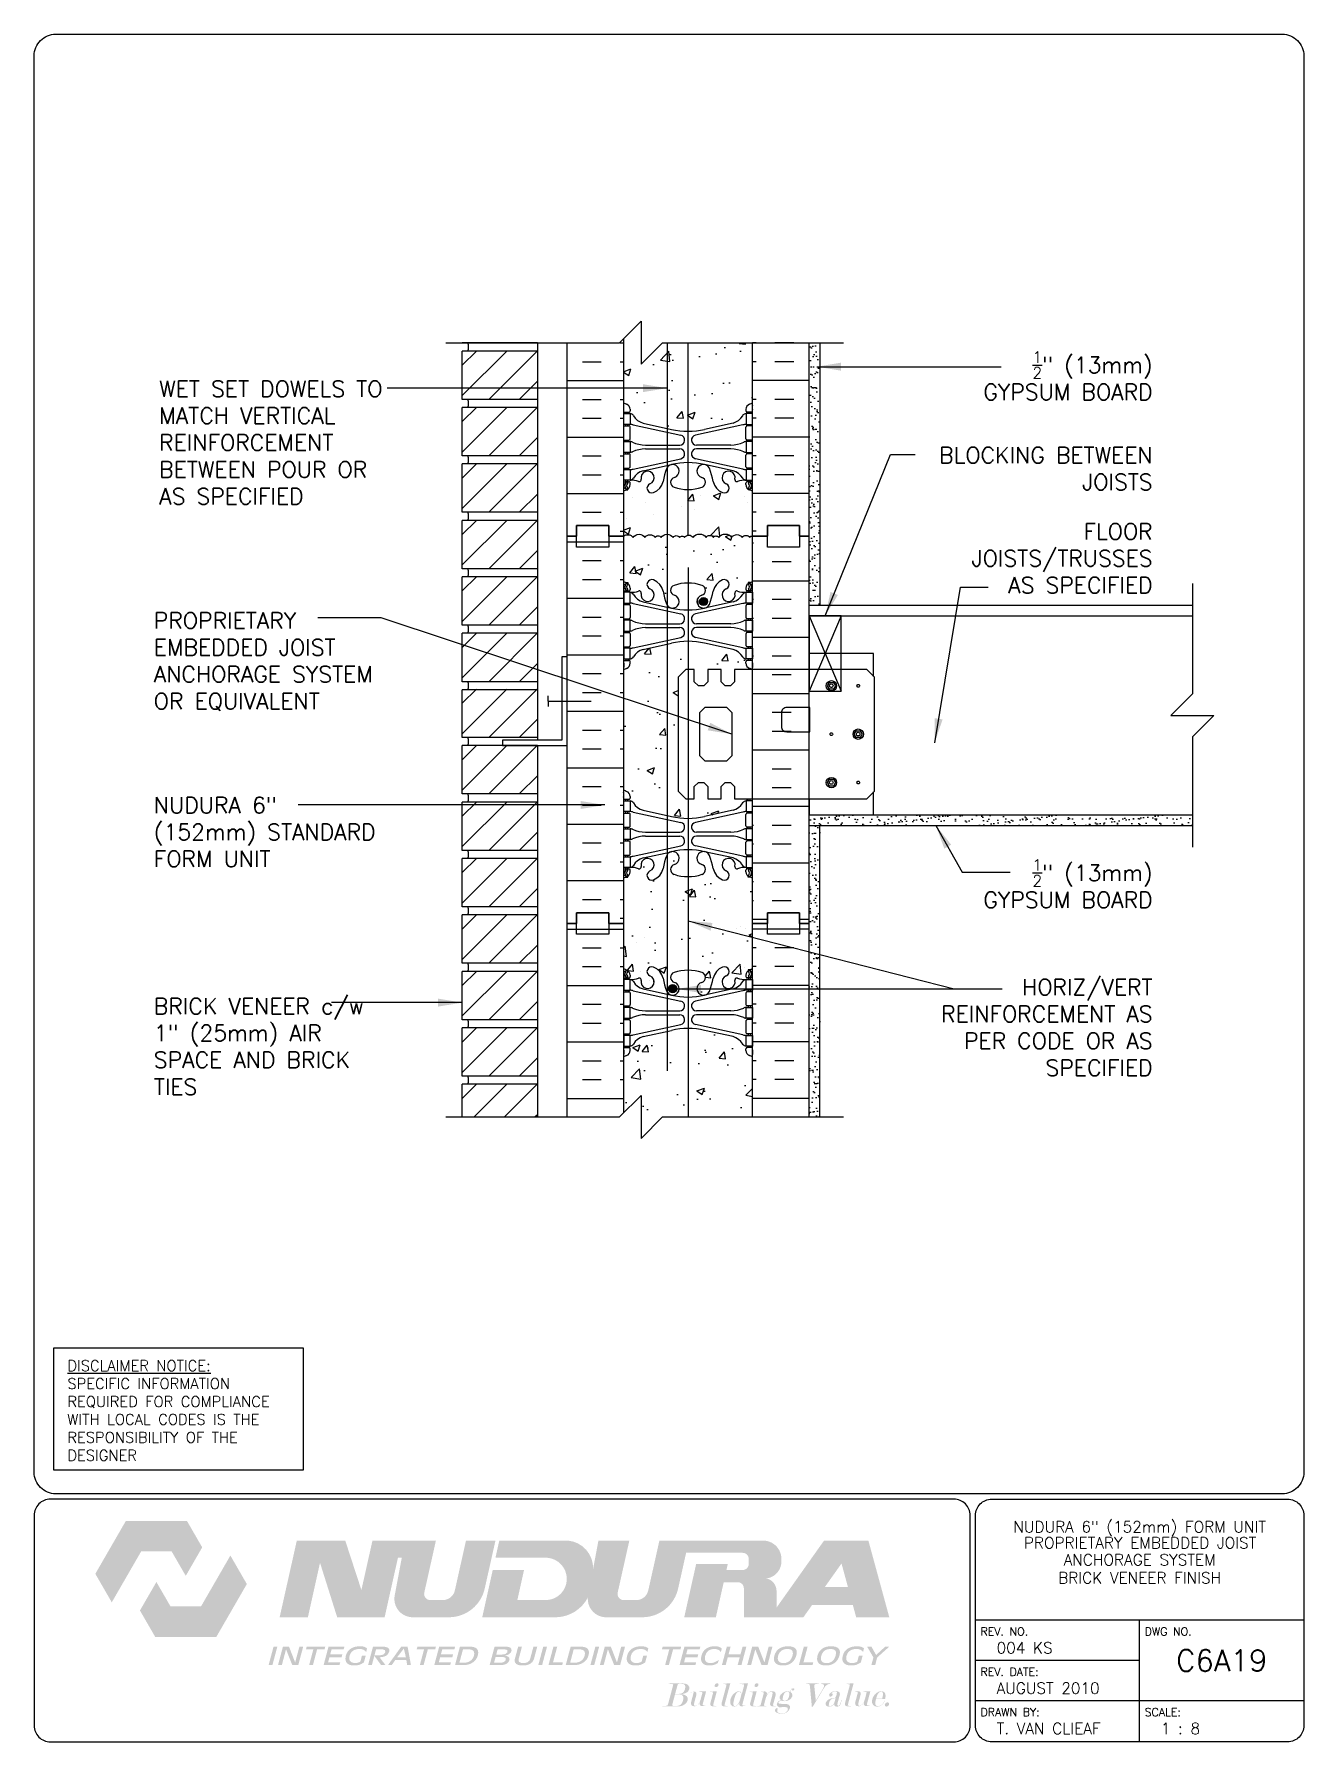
# Paper-space layout 'C6A19' of a CAD drawing. Header units: inches. Extents: x 0.42 to 7.8, y 0.49 to 10.41.
# The model-space entities are those that its viewports show. They can reach past a viewport. Long polylines and large blocks are cut down to what shows.
import ezdxf
from ezdxf.enums import TextEntityAlignment as Align

# ---------------------------------------------------------------- set-up
doc = ezdxf.new("R2010")
doc.units = ezdxf.units.IN
doc.header["$LTSCALE"] = 0.5
doc.header["$MEASUREMENT"] = 0
doc.linetypes.add('DASHED2', pattern=[0.375, 0.25, -0.125])
doc.linetypes.add('HIDDEN2', pattern=[0.1875, 0.125, -0.0625])
for name, color, linetype in [('HATCH', 12, 'Continuous'), ('line25', 2, 'Continuous'), ('LINE3', 3, 'Continuous'), ('LINE50', 5, 'Continuous'), ('LINE9', 9, 'Continuous'), ('LOGO', 7, 'Continuous'), ('TBK_LINE65', 3, 'Continuous'), ('TBK_TEXT', 4, 'Continuous'), ('TEXT', 4, 'Continuous'), ('Web_Edge', 9, 'Continuous')]:
    doc.layers.add(name, color=color, linetype=linetype)
doc.styles.add('DIM', font='romans.shx', dxfattribs={"width": 0.7})
doc.styles.add('ROMANS', font='romans.shx', dxfattribs={"height": 0.75})
doc.dimstyles.new('ext_12', dxfattribs={"dimscale": 12, "dimtxt": 0.09375, "dimasz": 0.09375, "dimexe": 0.09375, "dimexo": 0.0625, "dimgap": 0.0625, "dimtad": 1, "dimdec": 1, "dimzin": 3, "dimdsep": 46, "dimlunit": 4, "dimtxsty": 'DIM', "dimcen": 0.09, "dimdle": 0.09375, "dimclrt": 4, "dimadec": 0, "dimazin": 0, "dimtfac": 1, "dimtdec": 1, "dimtmove": 2, "dimatfit": 3, "dimfxl": 1, "dimfrac": 2, "dimtolj": 1, "dimtzin": 0, "dimarcsym": 0})

psp = doc.layouts.new('C6A19')

# ---------------------------------------------------------------- texts
at = {"layer": 'TBK_TEXT', "color": 7, "style": 'ROMANS'}
for s, p in [('REV. NO.', (5.9215, 1.107)), ('DWG NO.', (6.876, 1.107)), ('REV. DATE:', (5.9215, 0.8726)), ('DRAWN BY:', (5.9215, 0.6382)), ('SCALE:', (6.876, 0.6382))]:
    psp.add_text(s, height=0.04688, dxfattribs=at).set_placement(p)
at = {"layer": 'TEXT', "insert": (0.6134, 2.7065), "char_height": 0.0625, "width": 1.41371, "attachment_point": 1, "style": 'ROMANS'}
psp.add_mtext('{\\Fromans.shx|c1;\\LDISCLAIMER NOTICE:\\l\\PSPECIFIC INFORMATION REQUIRED FOR COMPLIANCE WITH LOCAL CODES IS THE RESPONSIBILITY OF THE DESIGNER}', dxfattribs=at)

msp = doc.modelspace()

# ---------------------------------------------------------------- texts
at = {"layer": 'TEXT', "char_height": 0.75, "style": 'ROMANS'}
for s, insert, width, attachment_point in [('\\A1;{\\H0.7x;\\S1/2;}" (13mm) GYPSUM BOARD', (127.069, 140.785), 9.12398, 6), ('WET SET DOWELS TO MATCH VERTICAL REINFORCEMENT BETWEEN POUR OR AS SPECIFIED', (80.866, 137.678), 11.56679, 4), ('BLOCKING BETWEEN JOISTS', (127.069, 136.47), 11.52812, 6), ('FLOOR JOISTS/TRUSSES AS SPECIFIED', (127.069, 132.297), 9.12398, 6), ('PROPRIETARY EMBEDDED JOIST ANCHORAGE SYSTEM OR EQUIVALENT', (80.616, 127.495), 12.48719, 4), ('NUDURA 6" (152mm) STANDARD FORM UNIT', (80.616, 119.572), 11.69947, 4), ('\\A1;{\\H0.7x;\\S1/2;}" (13mm) GYPSUM BOARD', (127.069, 117.169), 9.12398, 6), ('HORIZ/VERT REINFORCEMENT AS PER CODE OR AS SPECIFIED', (127.069, 110.486), 12.021, 6), ('BRICK VENEER c/w 1" (25mm) AIR SPACE AND BRICK TIES', (80.616, 109.6), 10.8749, 4)]:
    msp.add_mtext(s, dxfattribs=dict(at, insert=insert, width=width, attachment_point=attachment_point))

# ---------------------------------------------------------------- blocks, each defined once
blk = doc.blocks.new('TITLEBLOCK-Tag')
at = {"style": 'ROMANS'}
for tag, height, p in [('TITLE_LINE_1', 0.065, (0.927, -0.1328)), ('TITLE_LINE_2', 0.065, (0.9294, -0.2258)), ('CENTRE-LINE-3', 0.065, (0.927, -0.3246)), ('TITLE_LINE_4', 0.065, (0.927, -0.4299)), ('TITLE_LINE_5', 0.065, (0.927, -0.526)), ('DWG', 0.125, (1.4043, -0.9102))]:
    blk.add_attdef(tag, text='', height=height, dxfattribs=at).set_placement(p, align=Align.MIDDLE_CENTER)
for tag, p in [('LATEST_REVISION', (0.0954, -0.8366)), ('REVISION_DATE', (0.0954, -1.071)), ('DRAWN_BY', (0.0954, -1.3053)), ('SCALE', (1.0499, -1.3053))]:
    blk.add_attdef(tag, text='', height=0.065, dxfattribs=at).set_placement(p, align=Align.MIDDLE_LEFT)

# ---------------------------------------------------------------- hatches: boundary and pattern name
at = {"layer": 'HATCH'}
h = msp.add_hatch(dxfattribs=at)
h.set_pattern_fill('AR-CONC', color=256, scale=0.5)
h.paths.add_polyline_path([(105.461, 142.32), (104.484, 142.32), (104.484, 138.339), (104.693, 138.293, 0.057795), (105.461, 138.203)])
h.paths.add_polyline_path([(108.461, 142.32), (105.461, 142.32), (105.461, 138.203, 0.057795), (106.229, 138.293), (107.551, 138.583, 0.196323), (108, 138.929, -0.188973), (108.156, 139.024), (108.261, 139.024), (108.261, 139.094), (108.214, 139.094, -0.414214), (108.151, 139.157), (108.151, 139.224, -0.317837), (108.318, 139.46, 0.082415), (108.461, 139.539)])
h.paths.add_polyline_path([(104.484, 142.32), (104.274, 142.32), (103.274, 141.32), (103.274, 143.32), (102.461, 142.508), (102.461, 139.539, 0.082415), (102.604, 139.46, -0.317837), (102.771, 139.224), (102.771, 139.157, -0.414214), (102.709, 139.094), (102.661, 139.094), (102.661, 139.024), (102.766, 139.024, -0.188973), (102.922, 138.929, 0.196323), (103.371, 138.583), (104.484, 138.339)])
h.paths.add_polyline_path([(104.484, 133.415, 0.244698), (104.206, 133.27, 0.520567), (103.926, 133.27, 0.520567), (103.457, 133.27, 0.520567), (102.905, 133.27, 0.451271), (102.461, 133.32), (102.461, 131.231, 0.064398), (102.571, 131.165), (102.661, 131.165), (102.661, 131.124, -0.249069), (102.771, 130.916), (102.771, 130.849, -0.414214), (102.709, 130.786), (102.661, 130.786), (102.661, 130.716), (102.766, 130.716, 0.10046), (103.16, 130.774, -0.601435), (103.279, 130.669, 2.182095), (103.689, 130.882, -1), (103.853, 131.29, -0.24438), (104.301, 130.769, 0.053157), (104.467, 130.155, 0.028241), (104.484, 130.125)])
h.paths.add_polyline_path([(108.461, 133.324, 0.483211), (108.337, 133.27, 0.520567), (107.978, 133.27, 0.520567), (107.486, 133.27, 0.520567), (106.892, 133.27, 0.520567), (106.636, 133.27, 0.520567), (106.298, 133.27, 0.520567), (105.694, 133.27, 0.520567), (105.294, 133.27, 0.520567), (105.069, 133.27, 0.520567), (104.761, 133.27, 0.244698), (104.484, 133.415), (104.484, 130.125, 0.19379), (104.667, 129.99), (104.687, 129.986, 0.955472), (104.825, 130.58, -0.735593), (104.812, 131.038, -0.082755), (105.461, 131.146, -0.082755), (106.11, 131.038, -0.735593), (106.097, 130.58, 0.955472), (106.235, 129.986), (106.255, 129.99, 0.223253), (106.455, 130.155, 0.053157), (106.621, 130.769, -0.24438), (107.069, 131.29, -1), (107.233, 130.882, 2.182095), (107.643, 130.669, -0.601435), (107.762, 130.774, 0.10046), (108.156, 130.716), (108.261, 130.716), (108.261, 130.786), (108.214, 130.786, -0.414214), (108.151, 130.849), (108.151, 130.916, -0.249069), (108.261, 131.124), (108.261, 131.165), (108.351, 131.165, 0.064398), (108.461, 131.231)])
h.paths.add_polyline_path([(106.367, 130.286, -1), (105.992, 130.286, -1)], flags=16)
h.paths.add_polyline_path([(104.484, 128.302), (103.371, 128.058, 0.196323), (102.922, 127.711, -0.188973), (102.766, 127.616), (102.661, 127.616), (102.661, 127.546), (102.709, 127.546, -0.414214), (102.771, 127.484), (102.771, 127.416, -0.317837), (102.604, 127.181, 0.082415), (102.461, 127.102), (102.461, 121.539, 0.082415), (102.604, 121.46, -0.317837), (102.771, 121.224), (102.771, 121.157, -0.414214), (102.709, 121.094), (102.661, 121.094), (102.661, 121.024), (102.766, 121.024, -0.188973), (102.922, 120.929, 0.196323), (103.371, 120.583), (104.484, 120.339)])
h.paths.add_polyline_path([(105.355, 127.12), (105.461, 127.12), (105.461, 128.437, 0.057795), (104.693, 128.348), (104.484, 128.302), (104.484, 120.339), (104.693, 120.293, 0.057795), (105.461, 120.203), (105.461, 121.12), (105.355, 121.12), (105.001, 121.474), (105.001, 126.767)])
h.paths.add_polyline_path([(108.261, 127.616), (108.156, 127.616, -0.188973), (108, 127.711, 0.196323), (107.551, 128.058), (106.229, 128.348, 0.057795), (105.461, 128.437), (105.461, 127.12), (105.751, 127.12), (105.751, 126.558), (105.939, 126.37), (106.189, 126.37), (106.376, 126.558), (106.376, 127.12), (107.001, 127.12), (107.001, 126.558), (107.189, 126.37), (107.439, 126.37), (107.626, 126.558), (107.626, 127.12), (108.436, 127.12, 0.066668), (108.318, 127.181, -0.317837), (108.151, 127.416), (108.151, 127.484, -0.414214), (108.214, 127.546), (108.261, 127.546)])
h.paths.add_polyline_path([(108, 120.929, -0.188973), (108.156, 121.024), (108.261, 121.024), (108.261, 121.094), (108.214, 121.094, -0.242214), (108.163, 121.12), (107.626, 121.12), (107.626, 121.683), (107.439, 121.87), (107.189, 121.87), (107.001, 121.683), (107.001, 121.12), (106.376, 121.12), (106.376, 121.683), (106.189, 121.87), (105.939, 121.87), (105.751, 121.683), (105.751, 121.12), (105.461, 121.12), (105.461, 120.203, 0.057795), (106.229, 120.293), (107.551, 120.583, 0.196323)])
h.paths.add_polyline_path([(104.484, 118.515, 0.028241), (104.467, 118.485, 0.053157), (104.301, 117.871, -0.24438), (103.853, 117.35, -1), (103.689, 117.759, 2.182095), (103.279, 117.972, -0.601435), (103.16, 117.867, 0.10046), (102.766, 117.924), (102.661, 117.924), (102.661, 117.854), (102.709, 117.854, -0.414214), (102.771, 117.792), (102.771, 117.724, -0.249069), (102.661, 117.517), (102.661, 117.475), (102.571, 117.475, 0.064398), (102.461, 117.409), (102.461, 115.32), (102.461, 113.231, 0.064398), (102.571, 113.165), (102.661, 113.165), (102.661, 113.124, -0.249069), (102.771, 112.916), (102.771, 112.849, -0.414214), (102.709, 112.786), (102.661, 112.786), (102.661, 112.716), (102.766, 112.716, 0.10046), (103.16, 112.774, -0.601435), (103.279, 112.669, 2.182095), (103.689, 112.882, -1), (103.853, 113.29, -0.24438), (104.301, 112.769, 0.053157), (104.467, 112.155, 0.028241), (104.484, 112.125), (104.484, 113.998), (104.317, 114.111), (104.484, 114.175)])
h.paths.add_polyline_path([(102.97, 114.008), (102.672, 114.034), (102.913, 114.321)], flags=16)
h.paths.add_polyline_path([(105.461, 117.495, -0.082755), (104.812, 117.603, -0.735593), (104.825, 118.061, 0.955472), (104.687, 118.654), (104.667, 118.65, 0.19379), (104.484, 118.515), (104.484, 114.175), (104.668, 114.246), (104.567, 113.942), (104.484, 113.998), (104.484, 112.125, 0.19379), (104.667, 111.99), (104.687, 111.986, 0.955472), (104.825, 112.58, -0.735593), (104.812, 113.038, -0.082755), (105.461, 113.146)])
h.paths.add_polyline_path([(104.96, 114.387), (104.515, 114.456), (104.905, 114.862)], flags=16)
h.paths.add_polyline_path([(104.93, 112.286, -1), (104.555, 112.286, -1)], flags=16)
h.paths.add_polyline_path([(108.461, 117.409, 0.064398), (108.351, 117.475), (108.261, 117.475), (108.261, 117.517, -0.249069), (108.151, 117.724), (108.151, 117.792, -0.414214), (108.214, 117.854), (108.261, 117.854), (108.261, 117.924), (108.156, 117.924, 0.10046), (107.762, 117.867, -0.601435), (107.643, 117.972, 2.182095), (107.233, 117.759, -1), (107.069, 117.35, -0.24438), (106.621, 117.871, 0.053157), (106.455, 118.485, 0.223253), (106.255, 118.65), (106.235, 118.654, 0.955472), (106.097, 118.061, -0.735593), (106.11, 117.603, -0.082755), (105.461, 117.495), (105.461, 113.146, -0.082755), (106.11, 113.038, -0.735593), (106.097, 112.58, 0.955472), (106.235, 111.986), (106.255, 111.99, 0.223253), (106.455, 112.155, 0.053157), (106.621, 112.769, -0.24438), (107.069, 113.29, -1), (107.233, 112.882, 2.182095), (107.643, 112.669, -0.601435), (107.762, 112.774, 0.10046), (108.156, 112.716), (108.261, 112.716), (108.261, 112.786), (108.214, 112.786, -0.414214), (108.151, 112.849), (108.151, 112.916, -0.249069), (108.261, 113.124), (108.261, 113.165), (108.351, 113.165, 0.064398), (108.461, 113.231), (108.461, 115.32)])
h.paths.add_polyline_path([(106.557, 113.694), (106.258, 113.721), (106.499, 114.008)], flags=16)
h.paths.add_polyline_path([(105.461, 110.437, 0.057795), (104.693, 110.348), (103.371, 110.058, 0.196323), (102.922, 109.711, -0.188973), (102.766, 109.616), (102.661, 109.616), (102.661, 109.546), (102.709, 109.546, -0.414214), (102.771, 109.484), (102.771, 109.416, -0.317837), (102.604, 109.181, 0.082415), (102.461, 109.102), (102.461, 106.508), (103.274, 107.32), (103.274, 105.32), (104.274, 106.32), (105.461, 106.32)])
h.paths.add_polyline_path([(108.461, 109.102, 0.082415), (108.318, 109.181, -0.317837), (108.151, 109.416), (108.151, 109.484, -0.414214), (108.214, 109.546), (108.261, 109.546), (108.261, 109.616), (108.156, 109.616, -0.188973), (108, 109.711, 0.196323), (107.551, 110.058), (106.229, 110.348, 0.057795), (105.461, 110.437), (105.461, 106.32), (108.461, 106.32)])
h = msp.add_hatch(dxfattribs=at)
h.set_pattern_fill('ANSI31', color=256, scale=8, style=0)
h.set_pattern_definition([(45, (21.1766, 51.7331), (-0.707107, 0.707107), [])])
h.paths.add_polyline_path([(98.461, 142.32), (94.961, 142.32), (94.961, 142.311), (98.461, 142.311)])
h = msp.add_hatch(dxfattribs=at)
h.set_pattern_fill('AR-SAND', color=256, scale=0.25, style=0)
h.paths.add_polyline_path([(111.586, 142.32), (111.086, 142.32), (111.086, 133.32), (111.086, 130.12), (111.586, 130.12)])
h = msp.add_hatch(dxfattribs=at)
h.set_pattern_fill('ANSI31', color=256, scale=8, style=0)
h.set_pattern_definition([(45, (21.1766, 49.1081), (-0.707107, 0.707107), [])])
h.paths.add_polyline_path([(98.461, 139.686), (98.461, 141.936), (94.961, 141.936), (94.961, 139.686)])
h = msp.add_hatch(dxfattribs=at)
h.set_pattern_fill('ANSI31', color=256, scale=8, style=0)
h.set_pattern_definition([(45, (21.1766, 46.4831), (-0.707107, 0.707107), [])])
h.paths.add_polyline_path([(98.461, 137.061), (98.461, 139.311), (94.961, 139.311), (94.961, 137.061)])
h = msp.add_hatch(dxfattribs=at)
h.set_pattern_fill('ANSI31', color=256, scale=8, style=0)
h.set_pattern_definition([(45, (21.1766, 43.8581), (-0.707107, 0.707107), [])])
h.paths.add_polyline_path([(98.461, 134.436), (98.461, 136.686), (94.961, 136.686), (94.961, 134.436)])
h = msp.add_hatch(dxfattribs=at)
h.set_pattern_fill('ANSI31', color=256, scale=8, style=0)
h.set_pattern_definition([(45, (21.1766, 41.2331), (-0.707107, 0.707107), [])])
h.paths.add_polyline_path([(98.461, 131.811), (98.461, 134.061), (94.961, 134.061), (94.961, 131.811)])
h = msp.add_hatch(dxfattribs=at)
h.set_pattern_fill('INSUL', color=256, scale=7, style=0)
h.set_pattern_definition([(0, (-2823.7005, -281.6892), (0, 2.625), []), (0, (-2823.7005, -280.8142), (0, 2.625), [0.875, -0.875]), (0, (-2823.7005, -279.9392), (0, 2.625), [0.875, -0.875])])
h.paths.add_polyline_path([(99.836, 115.32), (100.274, 115.32), (100.274, 115.82), (101.774, 115.82), (101.774, 115.32), (102.461, 115.32), (102.461, 133.32), (101.774, 133.32), (101.774, 133.82), (100.274, 133.82), (100.274, 133.32), (99.836, 133.32)])
h = msp.add_hatch(dxfattribs=at)
h.set_pattern_fill('INSUL', color=256, scale=7, angle=180, style=0)
h.paths.add_polyline_path([(108.456, 129.416), (108.156, 129.416), (108.156, 128.916), (108.456, 128.916)])
h.paths.add_polyline_path([(111.086, 133.32), (110.649, 133.32), (110.649, 132.82), (109.149, 132.82), (109.149, 133.32), (108.461, 133.32), (108.461, 127.12), (111.086, 127.12)])
h = msp.add_hatch(dxfattribs=at)
h.set_pattern_fill('ANSI31', color=256, scale=8, style=0)
h.set_pattern_definition([(45, (21.1766, 38.6081), (-0.707107, 0.707107), [])])
h.paths.add_polyline_path([(98.461, 129.186), (98.461, 131.436), (94.961, 131.436), (94.961, 129.186)])
h = msp.add_hatch(dxfattribs=at)
h.set_pattern_fill('ANSI31', color=256, scale=8, style=0)
h.set_pattern_definition([(45, (21.1766, 35.9831), (-0.707107, 0.707107), [])])
h.paths.add_polyline_path([(98.461, 126.561), (98.461, 128.811), (94.961, 128.811), (94.961, 126.561)])
h = msp.add_hatch(dxfattribs=at)
h.set_pattern_fill('ANSI31', color=256, scale=8, style=0)
h.set_pattern_definition([(45, (21.1766, 33.3879), (-0.707107, 0.707107), [])])
h.paths.add_polyline_path([(98.461, 123.966), (98.461, 126.216), (94.961, 126.216), (94.961, 123.966)])
h = msp.add_hatch(dxfattribs=at)
h.set_pattern_fill('ANSI31', color=256, scale=8, style=0)
h.set_pattern_definition([(45, (21.1766, 30.7629), (-0.707107, 0.707107), [])])
h.paths.add_polyline_path([(98.461, 121.341), (98.461, 123.591), (94.961, 123.591), (94.961, 121.341)])
h = msp.add_hatch(dxfattribs=at)
h.set_pattern_fill('ANSI31', color=256, scale=8, style=0)
h.set_pattern_definition([(45, (21.1766, 28.1379), (-0.707107, 0.707107), [])])
h.paths.add_polyline_path([(98.461, 118.716), (98.461, 120.966), (94.961, 120.966), (94.961, 118.716)])
h = msp.add_hatch(dxfattribs=at)
h.set_pattern_fill('AR-SAND', color=256, scale=0.25, style=0)
h.paths.add_polyline_path([(127.069, 120.37), (111.086, 120.37), (111.086, 119.87), (127.069, 119.87)])
h = msp.add_hatch(dxfattribs=at)
h.set_pattern_fill('AR-SAND', color=256, scale=0.25, style=0)
h.paths.add_polyline_path([(128.914, 120.37), (127.069, 120.37), (127.069, 119.87), (128.914, 119.87)])
h = msp.add_hatch(dxfattribs=at)
h.set_pattern_fill('AR-SAND', color=256, scale=0.25, style=0)
h.paths.add_polyline_path([(111.586, 119.87), (111.086, 119.87), (111.086, 115.32), (111.086, 106.32), (111.586, 106.32)])
h = msp.add_hatch(dxfattribs=at)
h.set_pattern_fill('ANSI31', color=256, scale=8, style=0)
h.set_pattern_definition([(45, (21.1766, 25.5129), (-0.707107, 0.707107), [])])
h.paths.add_polyline_path([(98.461, 116.091), (98.461, 118.341), (94.961, 118.341), (94.961, 116.091)])
h = msp.add_hatch(dxfattribs=at)
h.set_pattern_fill('ANSI31', color=256, scale=8, style=0)
h.set_pattern_definition([(45, (21.1766, 22.8879), (-0.707107, 0.707107), [])])
h.paths.add_polyline_path([(98.461, 113.466), (98.461, 115.716), (94.961, 115.716), (94.961, 113.466)])
h = msp.add_hatch(dxfattribs=at)
h.set_pattern_fill('ANSI31', color=256, scale=8, style=0)
h.set_pattern_definition([(45, (21.1766, 20.2629), (-0.707107, 0.707107), [])])
h.paths.add_polyline_path([(98.461, 110.841), (98.461, 113.091), (94.961, 113.091), (94.961, 110.841)])
h = msp.add_hatch(dxfattribs=at)
h.set_pattern_fill('ANSI31', color=256, scale=8, style=0)
h.set_pattern_definition([(45, (21.1766, 17.6379), (-0.707107, 0.707107), [])])
h.paths.add_polyline_path([(98.461, 108.216), (98.461, 110.466), (94.961, 110.466), (94.961, 108.216)])
h = msp.add_hatch(dxfattribs=at)
h.set_pattern_fill('ANSI31', color=256, scale=8, style=0)
h.set_pattern_definition([(45, (21.1766, 15.0129), (-0.707107, 0.707107), [])])
h.paths.add_polyline_path([(94.961, 106.32), (98.461, 106.32), (98.461, 107.841), (94.961, 107.841)])
at = {"layer": 'LINE3'}
for points in [[(105.992, 130.286, 1), (106.367, 130.286, 1)], [(104.555, 112.286, 1), (104.93, 112.286, 1)]]:
    msp.add_hatch(color=256, dxfattribs=at).paths.add_polyline_path(points)

# ---------------------------------------------------------------- linework, layer by layer
at = {"layer": 'HATCH'}
for p, q in [((100.549, 142.311), (101.424, 142.311)), ((102.299, 142.311), (102.461, 142.311)), ((108.623, 142.311), (108.461, 142.311)), ((110.373, 142.311), (109.498, 142.311)), ((100.549, 141.436), (101.424, 141.436)), ((102.299, 141.436), (102.461, 141.436)), ((108.623, 141.436), (108.461, 141.436)), ((110.373, 141.436), (109.498, 141.436)), ((99.836, 140.561), (102.461, 140.561)), ((111.086, 140.561), (108.461, 140.561)), ((100.549, 139.686), (101.424, 139.686)), ((102.299, 139.686), (102.461, 139.686)), ((108.623, 139.686), (108.461, 139.686)), ((110.373, 139.686), (109.498, 139.686)), ((100.549, 138.811), (101.424, 138.811)), ((102.299, 138.811), (102.461, 138.811)), ((108.623, 138.811), (108.461, 138.811)), ((110.373, 138.811), (109.498, 138.811)), ((99.836, 137.936), (102.461, 137.936)), ((111.086, 137.936), (108.461, 137.936)), ((100.549, 137.061), (101.424, 137.061)), ((102.299, 137.061), (102.461, 137.061)), ((108.623, 137.061), (108.461, 137.061)), ((110.373, 137.061), (109.498, 137.061)), ((100.549, 136.186), (101.424, 136.186)), ((102.299, 136.186), (102.461, 136.186)), ((108.623, 136.186), (108.461, 136.186)), ((110.373, 136.186), (109.498, 136.186)), ((99.836, 135.311), (102.461, 135.311)), ((102.883, 135.132), (102.883, 135.132)), ((104.498, 135.691), (104.498, 135.691)), ((105.447, 134.99), (105.688, 135.278)), ((105.447, 134.99), (105.746, 134.964)), ((105.552, 135.02), (105.552, 135.02)), ((105.746, 134.962), (105.688, 135.275)), ((106.056, 135.228), (106.056, 135.228)), ((106.636, 135.207), (106.986, 135.342)), ((106.636, 135.207), (106.885, 135.039)), ((106.885, 135.037), (106.987, 135.339)), ((108.067, 135.187), (108.067, 135.187)), ((111.086, 135.311), (108.461, 135.311)), ((100.549, 134.436), (101.424, 134.436)), ((102.299, 134.436), (102.461, 134.436)), ((103.489, 134.876), (103.489, 134.876)), ((103.847, 134.322), (103.847, 134.322)), ((105.151, 134.687), (105.151, 134.687)), ((105.741, 134.571), (105.741, 134.571)), ((108.221, 134.907), (108.221, 134.907)), ((108.623, 134.436), (108.461, 134.436)), ((110.373, 134.436), (109.498, 134.436)), ((102.299, 133.561), (102.461, 133.561)), ((102.461, 133.604), (102.785, 133.729)), ((102.461, 133.577), (102.684, 133.427)), ((102.595, 134.157), (102.595, 134.157)), ((102.684, 133.425), (102.786, 133.727)), ((105.996, 133.564), (105.996, 133.564)), ((106.504, 133.361), (106.893, 133.767)), ((106.945, 133.32), (106.894, 133.765)), ((108.623, 133.561), (108.461, 133.561)), ((106.504, 133.361), (106.769, 133.32)), ((110.25, 126.875), (109.375, 126.875)), ((111.086, 126), (108.461, 126)), ((110.25, 125.125), (109.375, 125.125)), ((110.25, 124.25), (109.375, 124.25)), ((111.086, 123.375), (108.461, 123.375)), ((110.25, 122.5), (109.375, 122.5)), ((110.25, 121.625), (109.375, 121.625)), ((111.086, 120.75), (108.461, 120.75)), ((108.5, 119.875), (108.461, 119.875)), ((110.25, 119.875), (109.375, 119.875)), ((108.5, 119), (108.461, 119)), ((110.25, 119), (109.375, 119)), ((111.086, 118.125), (108.461, 118.125)), ((108.5, 117.25), (108.461, 117.25)), ((110.25, 117.25), (109.375, 117.25)), ((108.5, 116.375), (108.461, 116.375)), ((110.25, 116.375), (109.375, 116.375)), ((107.905, 115.198), (107.905, 115.198)), ((109.149, 115.5), (108.461, 115.5)), ((111.086, 115.5), (110.649, 115.5)), ((99.836, 115.061), (102.461, 115.061)), ((103.079, 114.411), (103.079, 114.411)), ((103.45, 114.647), (103.45, 114.647)), ((107.734, 115.094), (107.734, 115.094)), ((108.131, 115.076), (108.131, 115.076)), ((111.086, 115.061), (108.461, 115.061)), ((100.549, 114.186), (101.424, 114.186)), ((102.299, 114.186), (102.461, 114.186)), ((108.623, 114.186), (108.461, 114.186)), ((110.373, 114.186), (109.498, 114.186)), ((100.549, 113.311), (101.424, 113.311)), ((102.299, 113.311), (102.461, 113.311)), ((103.271, 113.1), (103.271, 113.1)), ((108.067, 113.269), (108.067, 113.269)), ((108.623, 113.311), (108.461, 113.311)), ((110.373, 113.311), (109.498, 113.311)), ((99.836, 112.436), (102.461, 112.436)), ((103.657, 112.688), (103.657, 112.688)), ((106.543, 112.544), (106.543, 112.544)), ((111.086, 112.436), (108.461, 112.436)), ((100.549, 111.561), (101.424, 111.561)), ((102.299, 111.561), (102.461, 111.561)), ((108.623, 111.561), (108.461, 111.561)), ((110.373, 111.561), (109.498, 111.561)), ((100.549, 110.686), (101.424, 110.686)), ((102.299, 110.686), (102.461, 110.686)), ((108.623, 110.686), (108.461, 110.686)), ((110.373, 110.686), (109.498, 110.686)), ((99.836, 109.811), (102.461, 109.811)), ((111.086, 109.811), (108.461, 109.811)), ((100.549, 108.936), (101.424, 108.936)), ((102.299, 108.936), (102.461, 108.936)), ((108.623, 108.936), (108.461, 108.936)), ((110.373, 108.936), (109.498, 108.936)), ((100.549, 108.061), (101.424, 108.061)), ((102.299, 108.061), (102.461, 108.061)), ((108.623, 108.061), (108.461, 108.061)), ((110.373, 108.061), (109.498, 108.061)), ((99.836, 107.186), (102.461, 107.186)), ((111.086, 107.186), (108.461, 107.186))]:
    msp.add_line(p, q, dxfattribs=at)
msp.add_lwpolyline([(102.461, 133.32, -0.451271), (102.905, 133.27, -0.520567), (103.457, 133.27, -0.520567), (103.926, 133.27, -0.520567), (104.206, 133.27, -0.520567), (104.761, 133.27, -0.520567), (105.069, 133.27, -0.520567), (105.294, 133.27, -0.520567), (105.694, 133.27, -0.520567), (106.298, 133.27, -0.520567), (106.636, 133.27, -0.520567), (106.892, 133.27, -0.520567), (107.486, 133.27, -0.520567), (107.978, 133.27, -0.520567), (108.337, 133.27, -0.483211), (108.461, 133.324)], format="xyb", dxfattribs=at)
for centre in [(94.843, 142.123), (94.843, 139.498), (94.843, 136.873), (94.843, 134.248), (94.843, 131.623), (94.843, 128.998), (94.843, 126.373), (94.843, 123.778), (94.843, 121.153), (94.843, 118.528), (94.843, 115.903), (94.843, 113.278), (94.843, 110.653), (94.843, 108.028)]:
    msp.add_arc(centre, 0.413, 333.03298, 26.96702, dxfattribs=at)
at = {"layer": 'line25'}
for p, q in [((94.961, 142.311), (94.961, 142.32)), ((98.461, 142.311), (94.961, 142.311)), ((98.461, 142.32), (98.461, 123.841)), ((102.461, 142.508), (102.461, 133.32)), ((108.461, 133.32), (108.461, 142.32)), ((94.961, 139.686), (94.961, 141.936)), ((98.461, 141.936), (94.961, 141.936)), ((98.461, 139.686), (94.961, 139.686)), ((94.961, 137.061), (94.961, 139.311)), ((98.461, 139.311), (94.961, 139.311)), ((98.461, 137.061), (94.961, 137.061)), ((94.961, 134.436), (94.961, 136.686)), ((98.461, 136.686), (94.961, 136.686)), ((98.461, 134.436), (94.961, 134.436)), ((94.961, 131.811), (94.961, 134.061)), ((98.461, 134.061), (94.961, 134.061)), ((102.461, 133.32), (102.461, 115.32)), ((108.461, 127.12), (108.461, 133.32)), ((98.461, 131.811), (94.961, 131.811)), ((98.461, 131.436), (94.961, 131.436)), ((94.961, 129.186), (94.961, 131.436)), ((111.086, 129.62), (128.914, 129.62)), ((98.461, 129.186), (94.961, 129.186)), ((94.961, 126.561), (94.961, 128.811)), ((98.461, 128.811), (94.961, 128.811)), ((114.086, 127.87), (111.086, 127.87)), ((111.086, 127.87), (111.086, 127.12)), ((114.086, 126.807), (114.086, 127.87)), ((98.461, 126.561), (94.961, 126.561)), ((94.961, 123.966), (94.961, 126.186)), ((98.461, 126.186), (94.961, 126.186)), ((98.461, 123.966), (94.961, 123.966)), ((94.961, 121.341), (94.961, 123.591)), ((98.461, 123.591), (94.961, 123.591)), ((98.461, 123.591), (98.461, 106.32)), ((98.461, 121.341), (94.961, 121.341)), ((94.961, 118.716), (94.961, 120.966)), ((98.461, 120.966), (94.961, 120.966)), ((108.461, 115.32), (108.461, 121.12)), ((111.086, 121.12), (111.086, 120.37)), ((114.086, 120.37), (114.086, 121.434)), ((111.086, 120.37), (128.914, 120.37)), ((111.086, 120.37), (114.086, 120.37)), ((98.461, 118.716), (94.961, 118.716)), ((98.461, 118.341), (94.961, 118.341)), ((94.961, 116.091), (94.961, 118.341)), ((98.461, 116.091), (94.961, 116.091)), ((98.461, 115.716), (94.961, 115.716)), ((94.961, 113.466), (94.961, 115.716)), ((102.461, 115.32), (102.461, 106.508)), ((108.461, 106.32), (108.461, 115.32)), ((98.461, 113.466), (94.961, 113.466)), ((98.461, 113.091), (94.961, 113.091)), ((94.961, 110.841), (94.961, 113.091)), ((98.461, 110.841), (94.961, 110.841)), ((98.461, 110.466), (94.961, 110.466)), ((94.961, 108.216), (94.961, 110.466)), ((98.461, 108.216), (94.961, 108.216)), ((98.461, 107.841), (94.961, 107.841)), ((94.961, 106.32), (94.961, 107.841))]:
    msp.add_line(p, q, dxfattribs=at)
for points in [[(105.001, 126.767), (105.001, 121.474), (105.355, 121.12), (105.751, 121.12), (105.751, 121.683), (105.939, 121.87), (106.189, 121.87), (106.376, 121.683), (106.376, 121.12), (107.001, 121.12), (107.001, 121.683), (107.189, 121.87), (107.439, 121.87), (107.626, 121.683), (107.626, 121.12), (113.773, 121.12), (114.126, 121.474), (114.126, 126.767), (113.773, 127.12), (107.626, 127.12), (107.626, 126.558), (107.439, 126.37), (107.189, 126.37), (107.001, 126.558), (107.001, 127.12), (106.376, 127.12), (106.376, 126.558), (106.189, 126.37), (105.939, 126.37), (105.751, 126.558), (105.751, 127.12), (105.355, 127.12)], [(106.251, 122.87), (106.001, 123.12), (106.001, 125.12), (106.251, 125.37), (107.251, 125.37), (107.501, 125.12), (107.501, 123.12), (107.251, 122.87)]]:
    msp.add_lwpolyline(points, close=True, dxfattribs=at)
msp.add_lwpolyline([(109.801, 124.483, 0.414214), (110.051, 124.233), (111.126, 124.233), (111.126, 125.358), (110.051, 125.358, 0.414214), (109.801, 125.108)], format="xyb", close=True, dxfattribs=at)
at = {"layer": 'LINE3'}
for p, q in [((104.484, 142.32), (104.484, 108.467)), ((105.461, 133.372), (105.461, 142.32)), ((105.461, 131.872), (105.461, 127.12)), ((105.461, 127.12), (105.461, 121.12)), ((105.461, 121.12), (105.461, 106.32))]:
    msp.add_line(p, q, dxfattribs=at)
for centre in [(106.18, 130.286), (104.743, 112.286)]:
    msp.add_circle(centre, 0.188, dxfattribs=at)
at = {"layer": 'LINE50'}
for p, q in [((99.836, 133.32), (99.836, 142.32)), ((111.086, 133.32), (111.086, 142.32)), ((99.836, 115.32), (99.836, 133.32)), ((111.086, 127.12), (111.086, 133.32)), ((111.086, 115.32), (111.086, 121.12)), ((99.836, 106.32), (99.836, 115.32)), ((111.086, 106.32), (111.086, 115.32))]:
    msp.add_line(p, q, dxfattribs=at)
for points in [[(99.836, 133.32), (100.274, 133.32), (100.274, 133.82), (101.774, 133.82), (101.774, 133.32), (102.461, 133.32)], [(102.461, 133.32), (101.774, 133.32), (101.774, 133.82), (100.274, 133.82), (100.274, 133.32), (99.836, 133.32)], [(111.086, 133.32), (110.649, 133.32), (110.649, 133.82), (109.149, 133.82), (109.149, 133.32), (108.461, 133.32)], [(108.461, 133.32), (109.149, 133.32), (109.149, 133.82), (110.649, 133.82), (110.649, 133.32), (111.086, 133.32)], [(102.461, 115.32), (101.774, 115.32), (101.774, 115.82), (100.274, 115.82), (100.274, 115.32), (99.836, 115.32)], [(99.836, 115.32), (100.274, 115.32), (100.274, 115.82), (101.774, 115.82), (101.774, 115.32), (102.461, 115.32)], [(108.461, 115.32), (109.149, 115.32), (109.149, 115.82), (110.649, 115.82), (110.649, 115.32), (111.086, 115.32)], [(111.086, 115.32), (110.649, 115.32), (110.649, 115.82), (109.149, 115.82), (109.149, 115.32), (108.461, 115.32)]]:
    msp.add_lwpolyline(points, dxfattribs=at)
at = {"layer": 'LINE9'}
for p, q in [((111.586, 142.32), (111.586, 130.12)), ((111.086, 130.12), (128.914, 130.12)), ((111.086, 125.233), (111.086, 124.358)), ((111.086, 125.233), (111.126, 125.233)), ((111.086, 124.358), (111.126, 124.358)), ((111.086, 119.87), (128.914, 119.87)), ((111.586, 106.32), (111.586, 119.87))]:
    msp.add_line(p, q, dxfattribs=at)
at = {"layer": 'LINE9', "linetype": 'HIDDEN2'}
for p, q in [((111.086, 129.62), (112.586, 126.12)), ((112.586, 129.62), (111.086, 126.12)), ((108.461, 121.12), (108.461, 127.102)), ((111.086, 121.12), (111.086, 127.12))]:
    msp.add_line(p, q, dxfattribs=at)
at = {"layer": 'LINE9', "linetype": 'Continuous'}
for q in [(98.961, 125.903), (100.961, 125.653), (98.961, 125.403)]:
    msp.add_line((98.961, 125.653), q, dxfattribs=at)
at = {"layer": 'LINE9'}
for points in [[(94.191, 142.32), (102.274, 142.32), (103.274, 143.32), (103.274, 141.32), (104.274, 142.32), (112.684, 142.32)], [(128.914, 131.12), (128.914, 125.995), (127.914, 124.995), (129.914, 124.995), (128.914, 123.995), (128.914, 118.87)], [(94.191, 106.32), (102.274, 106.32), (103.274, 107.32), (103.274, 105.32), (104.274, 106.32), (112.684, 106.32)]]:
    msp.add_lwpolyline(points, dxfattribs=at)
at = {"layer": 'LINE9', "linetype": 'DASHED2', "ltscale": 0.15}
for points in [[(101.774, 133.32), (101.774, 133.32), (101.774, 132.82), (100.274, 132.82), (100.274, 133.32), (100.274, 133.32)], [(101.774, 133.32), (101.774, 133.32), (101.774, 132.82), (100.274, 132.82), (100.274, 133.32), (100.274, 133.32)], [(110.649, 133.32), (110.649, 133.32), (110.649, 132.82), (109.149, 132.82), (109.149, 133.32), (109.149, 133.32)], [(110.649, 133.32), (110.649, 133.32), (110.649, 132.82), (109.149, 132.82), (109.149, 133.32), (109.149, 133.32)], [(101.774, 115.32), (101.774, 115.32), (101.774, 114.82), (100.274, 114.82), (100.274, 115.32), (100.274, 115.32)], [(101.774, 115.32), (101.774, 115.32), (101.774, 114.82), (100.274, 114.82), (100.274, 115.32), (100.274, 115.32)], [(110.649, 115.32), (110.649, 115.32), (110.649, 114.82), (109.149, 114.82), (109.149, 115.32), (109.149, 115.32)], [(110.649, 115.32), (110.649, 115.32), (110.649, 114.82), (109.149, 114.82), (109.149, 115.32), (109.149, 115.32)]]:
    msp.add_lwpolyline(points, dxfattribs=at)
at = {"layer": 'LINE9', "linetype": 'HIDDEN2'}
msp.add_lwpolyline([(111.086, 126.12), (112.586, 126.12), (112.586, 129.62), (111.086, 129.62)], close=True, dxfattribs=at)
at = {"layer": 'LINE9'}
for points in [[(99.836, 127.716), (99.586, 127.716), (99.586, 123.841), (96.836, 123.841), (96.836, 123.591), (99.836, 123.591)], [(112.219, 126.53), (112.311, 126.37), (112.219, 126.21), (112.034, 126.21), (111.942, 126.37), (112.034, 126.53)], [(113.469, 124.28), (113.561, 124.12), (113.469, 123.96), (113.284, 123.96), (113.192, 124.12), (113.284, 124.28)], [(112.219, 122.03), (112.311, 121.87), (112.219, 121.71), (112.034, 121.71), (111.942, 121.87), (112.034, 122.03)]]:
    msp.add_lwpolyline(points, close=True, dxfattribs=at)
for centre, radius in [((112.126, 126.37), 0.241), ((113.376, 126.37), 0.0625), ((112.126, 124.12), 0.0625), ((113.376, 124.12), 0.241), ((112.126, 121.87), 0.241), ((113.376, 121.87), 0.0625)]:
    msp.add_circle(centre, radius, dxfattribs=at)
at = {"layer": 'LINE9', "linetype": 'DASHED2'}
for centre in [(112.122, 126.374), (113.372, 124.124), (112.122, 121.874)]:
    msp.add_circle(centre, 0.0843, dxfattribs=at)
at = {"layer": 'Web_Edge'}
for p, q in [((102.461, 139.094), (102.709, 139.094)), ((102.471, 139.214), (102.471, 139.4)), ((102.571, 139.024), (102.571, 139.094)), ((102.661, 139.024), (102.661, 139.094)), ((102.771, 139.224), (102.771, 139.157)), ((108.151, 139.224), (108.151, 139.157)), ((108.461, 139.094), (108.214, 139.094)), ((108.261, 139.024), (108.261, 139.094)), ((108.351, 139.024), (108.351, 139.094)), ((108.451, 139.214), (108.451, 139.4)), ((102.461, 138.454), (102.709, 138.454)), ((102.571, 138.454), (102.571, 138.524)), ((102.661, 138.454), (102.661, 138.524)), ((102.771, 137.857), (102.771, 138.392)), ((102.91, 138.5), (105.121, 138.019)), ((103.371, 138.583), (104.693, 138.293)), ((108.012, 138.5), (105.801, 138.019)), ((107.551, 138.583), (106.229, 138.293)), ((108.151, 137.857), (108.151, 138.392)), ((108.461, 138.454), (108.214, 138.454)), ((108.261, 138.454), (108.261, 138.524)), ((108.351, 138.454), (108.351, 138.524)), ((102.461, 137.794), (102.709, 137.794)), ((102.571, 137.724), (102.571, 137.794)), ((102.661, 137.724), (102.661, 137.794)), ((103.476, 137.564), (105.072, 137.564)), ((103.476, 137.384), (105.072, 137.384)), ((107.446, 137.564), (105.85, 137.564)), ((107.446, 137.384), (105.85, 137.384)), ((108.461, 137.794), (108.214, 137.794)), ((108.261, 137.724), (108.261, 137.794)), ((108.351, 137.724), (108.351, 137.794)), ((102.461, 137.154), (102.709, 137.154)), ((102.571, 137.154), (102.571, 137.224)), ((102.661, 137.154), (102.661, 137.224)), ((102.771, 136.557), (102.771, 137.092)), ((102.91, 136.448), (105.121, 136.929)), ((103.371, 136.365), (104.693, 136.656)), ((108.012, 136.448), (105.801, 136.929)), ((107.551, 136.365), (106.229, 136.656)), ((108.151, 136.557), (108.151, 137.092)), ((108.461, 137.154), (108.214, 137.154)), ((108.261, 137.154), (108.261, 137.224)), ((108.351, 137.154), (108.351, 137.224)), ((102.461, 136.494), (102.709, 136.494)), ((102.461, 135.854), (102.709, 135.854)), ((102.571, 136.424), (102.571, 136.494)), ((102.571, 135.854), (102.571, 135.924)), ((102.661, 136.424), (102.661, 136.494)), ((102.661, 135.854), (102.661, 135.924)), ((102.771, 135.724), (102.771, 135.792)), ((108.151, 135.724), (108.151, 135.792)), ((108.461, 136.494), (108.214, 136.494)), ((108.461, 135.854), (108.214, 135.854)), ((108.261, 136.424), (108.261, 136.494)), ((108.261, 135.854), (108.261, 135.924)), ((108.351, 136.424), (108.351, 136.494)), ((108.351, 135.854), (108.351, 135.924)), ((102.461, 135.754), (102.503, 135.754)), ((102.571, 135.475), (102.661, 135.475)), ((102.661, 135.475), (102.661, 135.517)), ((108.261, 135.475), (108.261, 135.517)), ((108.351, 135.475), (108.261, 135.475)), ((108.461, 135.754), (108.419, 135.754)), ((102.571, 131.165), (102.661, 131.165)), ((102.661, 131.165), (102.661, 131.124)), ((108.351, 131.165), (108.261, 131.165)), ((108.261, 131.165), (108.261, 131.124)), ((102.461, 130.886), (102.503, 130.886)), ((102.461, 130.786), (102.709, 130.786)), ((102.571, 130.786), (102.571, 130.716)), ((102.661, 130.786), (102.661, 130.716)), ((102.771, 130.916), (102.771, 130.849)), ((103.371, 130.275), (104.693, 129.985)), ((107.551, 130.275), (106.229, 129.985)), ((108.151, 130.916), (108.151, 130.849)), ((108.461, 130.786), (108.214, 130.786)), ((108.261, 130.786), (108.261, 130.716)), ((108.351, 130.786), (108.351, 130.716)), ((108.461, 130.886), (108.419, 130.886)), ((102.461, 130.146), (102.709, 130.146)), ((102.461, 129.486), (102.709, 129.486)), ((102.571, 130.216), (102.571, 130.146)), ((102.571, 129.486), (102.571, 129.416)), ((102.661, 130.216), (102.661, 130.146)), ((102.661, 129.486), (102.661, 129.416)), ((102.771, 130.084), (102.771, 129.549)), ((102.91, 130.193), (105.121, 129.711)), ((108.012, 130.193), (105.801, 129.711)), ((108.151, 130.084), (108.151, 129.549)), ((108.461, 130.146), (108.214, 130.146)), ((108.461, 129.486), (108.214, 129.486)), ((108.261, 130.216), (108.261, 130.146)), ((108.261, 129.486), (108.261, 129.416)), ((108.351, 130.216), (108.351, 130.146)), ((108.351, 129.486), (108.351, 129.416)), ((102.461, 128.846), (102.709, 128.846)), ((102.571, 128.916), (102.571, 128.846)), ((102.661, 128.916), (102.661, 128.846)), ((102.771, 128.784), (102.771, 128.249)), ((103.476, 129.256), (105.072, 129.256)), ((103.476, 129.076), (105.072, 129.076)), ((107.446, 129.256), (105.85, 129.256)), ((107.446, 129.076), (105.85, 129.076)), ((108.151, 128.784), (108.151, 128.249)), ((108.461, 128.846), (108.214, 128.846)), ((108.261, 128.916), (108.261, 128.846)), ((108.351, 128.916), (108.351, 128.846)), ((102.461, 128.186), (102.709, 128.186)), ((102.571, 128.186), (102.571, 128.116)), ((102.661, 128.186), (102.661, 128.116)), ((102.91, 128.14), (105.121, 128.622)), ((103.371, 128.058), (104.693, 128.348)), ((108.012, 128.14), (105.801, 128.622)), ((107.551, 128.058), (106.229, 128.348)), ((108.461, 128.186), (108.214, 128.186)), ((108.261, 128.186), (108.261, 128.116)), ((108.351, 128.186), (108.351, 128.116)), ((102.461, 127.546), (102.709, 127.546)), ((102.471, 127.426), (102.471, 127.24)), ((102.571, 127.616), (102.571, 127.546)), ((102.661, 127.616), (102.661, 127.546)), ((102.771, 127.416), (102.771, 127.484)), ((108.151, 127.416), (108.151, 127.484)), ((108.461, 127.546), (108.214, 127.546)), ((108.261, 127.616), (108.261, 127.546)), ((108.351, 127.616), (108.351, 127.546)), ((108.451, 127.426), (108.451, 127.24)), ((102.461, 121.094), (102.709, 121.094)), ((102.471, 121.214), (102.471, 121.4)), ((102.571, 121.024), (102.571, 121.094)), ((102.661, 121.024), (102.661, 121.094)), ((102.771, 121.224), (102.771, 121.157)), ((108.461, 121.094), (108.214, 121.094)), ((108.261, 121.024), (108.261, 121.094)), ((108.351, 121.024), (108.351, 121.094)), ((102.461, 120.454), (102.709, 120.454)), ((102.571, 120.454), (102.571, 120.524)), ((102.661, 120.454), (102.661, 120.524)), ((102.771, 119.857), (102.771, 120.392)), ((102.91, 120.5), (105.121, 120.019)), ((103.371, 120.583), (104.693, 120.293)), ((108.012, 120.5), (105.801, 120.019)), ((107.551, 120.583), (106.229, 120.293)), ((108.151, 119.857), (108.151, 120.392)), ((108.461, 120.454), (108.214, 120.454)), ((108.261, 120.454), (108.261, 120.524)), ((108.351, 120.454), (108.351, 120.524)), ((102.461, 119.794), (102.709, 119.794)), ((102.461, 119.154), (102.709, 119.154)), ((102.571, 119.724), (102.571, 119.794)), ((102.571, 119.154), (102.571, 119.224)), ((102.661, 119.724), (102.661, 119.794)), ((102.661, 119.154), (102.661, 119.224)), ((103.476, 119.564), (105.072, 119.564)), ((103.476, 119.384), (105.072, 119.384)), ((107.446, 119.564), (105.85, 119.564)), ((107.446, 119.384), (105.85, 119.384)), ((108.461, 119.794), (108.214, 119.794)), ((108.461, 119.154), (108.214, 119.154)), ((108.261, 119.724), (108.261, 119.794)), ((108.261, 119.154), (108.261, 119.224)), ((108.351, 119.724), (108.351, 119.794)), ((108.351, 119.154), (108.351, 119.224)), ((102.461, 118.494), (102.709, 118.494)), ((102.571, 118.424), (102.571, 118.494)), ((102.661, 118.424), (102.661, 118.494)), ((102.771, 118.557), (102.771, 119.092)), ((102.91, 118.448), (105.121, 118.929)), ((103.371, 118.365), (104.693, 118.656)), ((108.012, 118.448), (105.801, 118.929)), ((107.551, 118.365), (106.229, 118.656)), ((108.151, 118.557), (108.151, 119.092)), ((108.461, 118.494), (108.214, 118.494)), ((108.261, 118.424), (108.261, 118.494)), ((108.351, 118.424), (108.351, 118.494)), ((102.461, 117.854), (102.709, 117.854)), ((102.461, 117.754), (102.503, 117.754)), ((102.571, 117.854), (102.571, 117.924)), ((102.661, 117.854), (102.661, 117.924)), ((102.661, 117.475), (102.661, 117.517)), ((102.771, 117.724), (102.771, 117.792)), ((108.151, 117.724), (108.151, 117.792)), ((108.461, 117.854), (108.214, 117.854)), ((108.261, 117.854), (108.261, 117.924)), ((108.261, 117.475), (108.261, 117.517)), ((108.351, 117.854), (108.351, 117.924)), ((108.461, 117.754), (108.419, 117.754)), ((102.571, 117.475), (102.661, 117.475)), ((108.351, 117.475), (108.261, 117.475)), ((102.461, 112.886), (102.503, 112.886)), ((102.461, 112.786), (102.709, 112.786)), ((102.571, 113.165), (102.661, 113.165)), ((102.571, 112.786), (102.571, 112.716)), ((102.661, 113.165), (102.661, 113.124)), ((102.661, 112.786), (102.661, 112.716)), ((102.771, 112.916), (102.771, 112.849)), ((108.151, 112.916), (108.151, 112.849)), ((108.461, 112.786), (108.214, 112.786)), ((108.261, 113.165), (108.261, 113.124)), ((108.351, 113.165), (108.261, 113.165)), ((108.261, 112.786), (108.261, 112.716)), ((108.351, 112.786), (108.351, 112.716)), ((108.461, 112.886), (108.419, 112.886)), ((102.461, 112.146), (102.709, 112.146)), ((102.571, 112.216), (102.571, 112.146)), ((102.661, 112.216), (102.661, 112.146)), ((102.771, 112.084), (102.771, 111.549)), ((102.91, 112.193), (105.121, 111.711)), ((103.371, 112.275), (104.693, 111.985)), ((108.012, 112.193), (105.801, 111.711)), ((107.551, 112.275), (106.229, 111.985)), ((108.151, 112.084), (108.151, 111.549)), ((108.461, 112.146), (108.214, 112.146)), ((108.261, 112.216), (108.261, 112.146)), ((108.351, 112.216), (108.351, 112.146)), ((102.461, 111.486), (102.709, 111.486)), ((102.571, 111.486), (102.571, 111.416)), ((102.661, 111.486), (102.661, 111.416)), ((103.476, 111.256), (105.072, 111.256)), ((107.446, 111.256), (105.85, 111.256)), ((108.461, 111.486), (108.214, 111.486)), ((108.261, 111.486), (108.261, 111.416)), ((108.351, 111.486), (108.351, 111.416)), ((102.461, 110.846), (102.709, 110.846)), ((102.571, 110.916), (102.571, 110.846)), ((102.661, 110.916), (102.661, 110.846)), ((102.771, 110.784), (102.771, 110.249)), ((102.91, 110.14), (105.121, 110.622)), ((103.476, 111.076), (105.072, 111.076)), ((108.012, 110.14), (105.801, 110.622)), ((107.446, 111.076), (105.85, 111.076)), ((108.151, 110.784), (108.151, 110.249)), ((108.461, 110.846), (108.214, 110.846)), ((108.261, 110.916), (108.261, 110.846)), ((108.351, 110.916), (108.351, 110.846)), ((102.461, 110.186), (102.709, 110.186)), ((102.571, 110.186), (102.571, 110.116)), ((102.571, 109.616), (102.571, 109.546)), ((102.661, 110.186), (102.661, 110.116)), ((102.661, 109.616), (102.661, 109.546)), ((103.371, 110.058), (104.693, 110.348)), ((107.551, 110.058), (106.229, 110.348)), ((108.461, 110.186), (108.214, 110.186)), ((108.261, 110.186), (108.261, 110.116)), ((108.261, 109.616), (108.261, 109.546)), ((108.351, 110.186), (108.351, 110.116)), ((108.351, 109.616), (108.351, 109.546)), ((102.461, 109.546), (102.709, 109.546)), ((102.471, 109.426), (102.471, 109.24)), ((102.771, 109.416), (102.771, 109.484)), ((108.151, 109.416), (108.151, 109.484)), ((108.461, 109.546), (108.214, 109.546)), ((108.451, 109.426), (108.451, 109.24))]:
    msp.add_line(p, q, dxfattribs=at)
for points in [[(102.466, 139.024), (102.766, 139.024), (102.766, 138.524), (102.466, 138.524)], [(108.456, 139.024), (108.156, 139.024), (108.156, 138.524), (108.456, 138.524)], [(102.466, 137.724), (102.766, 137.724), (102.766, 137.224), (102.466, 137.224)], [(108.456, 137.724), (108.156, 137.724), (108.156, 137.224), (108.456, 137.224)], [(102.466, 136.424), (102.766, 136.424), (102.766, 135.924), (102.466, 135.924)], [(108.456, 136.424), (108.156, 136.424), (108.156, 135.924), (108.456, 135.924)], [(102.466, 130.216), (102.766, 130.216), (102.766, 130.716), (102.466, 130.716)], [(108.456, 130.216), (108.156, 130.216), (108.156, 130.716), (108.456, 130.716)], [(102.466, 128.916), (102.766, 128.916), (102.766, 129.416), (102.466, 129.416)], [(108.456, 128.916), (108.156, 128.916), (108.156, 129.416), (108.456, 129.416)], [(102.466, 127.616), (102.766, 127.616), (102.766, 128.116), (102.466, 128.116)], [(108.456, 127.616), (108.156, 127.616), (108.156, 128.116), (108.456, 128.116)], [(102.466, 121.024), (102.766, 121.024), (102.766, 120.524), (102.466, 120.524)], [(108.456, 121.024), (108.156, 121.024), (108.156, 120.524), (108.456, 120.524)], [(102.466, 119.724), (102.766, 119.724), (102.766, 119.224), (102.466, 119.224)], [(108.456, 119.724), (108.156, 119.724), (108.156, 119.224), (108.456, 119.224)], [(102.466, 118.424), (102.766, 118.424), (102.766, 117.924), (102.466, 117.924)], [(108.456, 118.424), (108.156, 118.424), (108.156, 117.924), (108.456, 117.924)], [(102.466, 112.216), (102.766, 112.216), (102.766, 112.716), (102.466, 112.716)], [(108.456, 112.216), (108.156, 112.216), (108.156, 112.716), (108.456, 112.716)], [(102.466, 110.916), (102.766, 110.916), (102.766, 111.416), (102.466, 111.416)], [(108.456, 110.916), (108.156, 110.916), (108.156, 111.416), (108.456, 111.416)], [(102.466, 109.616), (102.766, 109.616), (102.766, 110.116), (102.466, 110.116)], [(108.456, 109.616), (108.156, 109.616), (108.156, 110.116), (108.456, 110.116)]]:
    msp.add_lwpolyline(points, close=True, dxfattribs=at)
for centre, radius, start, end in [((102.771, 139.931), 0.5, 231.68334, 250.52878), ((102.771, 139.931), 0.6, 238.89067, 238.92705), ((102.451, 139.4), 0.02, 360, 58.92705), ((102.451, 139.214), 0.02, 299.98802, 360), ((102.521, 139.224), 0.25, 0, 70.52878), ((102.709, 139.157), 0.0625, 270, 0), ((102.723, 138.778), 0.25, 37.27766, 80.0823), ((108.199, 138.778), 0.25, 99.9177, 142.72234), ((108.401, 139.224), 0.25, 109.47122, 180), ((108.214, 139.157), 0.0625, 180, 270), ((108.151, 139.931), 0.5, 289.47122, 308.31666), ((108.471, 139.4), 0.02, 121.07295, 180), ((108.471, 139.214), 0.02, 180, 240.01198), ((108.151, 139.931), 0.6, 301.07295, 301.10933), ((102.709, 138.392), 0.0625, 0, 90), ((102.675, 137.528), 1, 76.42909, 84.79907), ((103.57, 139.306), 0.75, 210.15498, 254.58381), ((105.461, 141.56), 3.356, 256.76915, 270), ((105.461, 141.56), 3.356, 270, 283.23085), ((107.352, 139.306), 0.75, 285.41619, 329.84502), ((108.247, 137.528), 1, 95.20093, 103.57091), ((108.214, 138.392), 0.0625, 90, 180), ((102.709, 137.857), 0.0625, 270, 0), ((102.762, 137.505), 0.219, 60.49375, 88.91995), ((102.762, 137.505), 0.219, 60.49375, 88.91995), ((103.506, 139.164), 1.6, 246.56734, 268.92028), ((103.506, 139.164), 1.6, 246.56734, 268.92028), ((103.506, 135.784), 1.6, 91.07972, 113.43266), ((105.072, 137.794), 0.23, 270, 77.60551), ((105.072, 137.154), 0.23, 282.39449, 90), ((105.85, 137.794), 0.23, 102.39449, 270), ((105.85, 137.154), 0.23, 90, 257.60551), ((107.416, 139.164), 1.6, 271.07972, 293.43266), ((107.416, 139.164), 1.6, 271.07972, 293.43266), ((107.416, 135.784), 1.6, 66.56734, 88.92028), ((108.16, 137.505), 0.219, 91.08005, 119.50625), ((108.16, 137.505), 0.219, 91.08005, 119.50625), ((108.214, 137.857), 0.0625, 180, 270), ((102.709, 137.092), 0.0625, 0, 90), ((102.762, 137.443), 0.219, 271.08005, 299.50625), ((104.743, 136.355), 0.305, 285.72535, 154.62183), ((105.461, 133.389), 3.356, 90, 103.23085), ((105.461, 133.389), 3.356, 76.76915, 90), ((106.18, 136.355), 0.305, 25.37817, 254.27465), ((108.16, 137.443), 0.219, 240.49375, 268.91995), ((108.214, 137.092), 0.0625, 90, 180), ((102.765, 135.67), 0.25, 137.53913, 219.88549), ((102.614, 135.808), 0.045, 317.53913, 137.53913), ((102.765, 135.67), 0.16, 137.53913, 219.99992), ((102.709, 136.557), 0.0625, 270, 0), ((102.709, 135.792), 0.0625, 360, 90), ((102.675, 137.42), 1, 275.20093, 283.57091), ((102.723, 136.17), 0.25, 279.9177, 322.72234), ((102.822, 134.926), 1, 70.0933, 93.21213), ((103.57, 135.642), 0.75, 105.41619, 149.84502), ((103.192, 135.951), 0.09, 251.13486, 13.32049), ((103.576, 136.042), 0.305, 291.80375, 193.32049), ((103.576, 136.042), 0.745, 291.80375, 346.73478), ((107.264, 135.4), 3, 158.80161, 170.97273), ((104.89, 135.83), 0.24, 105.72535, 251.07704), ((106.032, 135.83), 0.24, 288.92296, 74.27465), ((103.658, 135.4), 3, 9.02727, 21.19839), ((107.346, 136.042), 0.745, 193.26522, 248.19625), ((107.346, 136.042), 0.305, 346.67951, 248.19625), ((107.352, 135.642), 0.75, 30.15498, 74.58381), ((107.73, 135.951), 0.09, 166.67951, 288.86514), ((108.1, 134.926), 1, 86.78787, 109.9067), ((108.199, 136.17), 0.25, 217.27766, 260.0823), ((108.247, 137.42), 1, 256.42909, 264.79907), ((108.214, 136.557), 0.0625, 180, 270), ((108.214, 135.792), 0.0625, 90, 180), ((108.309, 135.808), 0.045, 42.46087, 222.46087), ((108.157, 135.67), 0.16, 320.00008, 42.46087), ((108.157, 135.67), 0.25, 320.11451, 42.46087), ((102.771, 135.017), 0.6, 114.92523, 121.10933), ((102.771, 135.017), 0.5, 109.47122, 128.31666), ((102.503, 135.734), 0.02, 345.84593, 90), ((102.51, 135.579), 0.02, 294.92523, 19.2084), ((102.607, 135.539), 0.045, 218.552, 40.8121), ((102.521, 135.724), 0.25, 289.47122, 360), ((103.771, 135.555), 0.22, 111.80375, 291.80375), ((105.461, 137.495), 2, 251.07704, 270), ((105.461, 137.495), 2, 270, 288.92296), ((107.151, 135.555), 0.22, 248.19625, 68.19625), ((108.401, 135.724), 0.25, 180, 250.52878), ((108.315, 135.539), 0.045, 139.1879, 321.448), ((108.151, 135.017), 0.5, 51.68334, 70.52878), ((108.412, 135.579), 0.02, 160.7916, 245.07477), ((108.419, 135.734), 0.02, 90, 194.15407), ((108.151, 135.017), 0.6, 58.89067, 65.07477), ((102.771, 131.624), 0.5, 231.68334, 250.52878), ((102.771, 131.624), 0.6, 238.89067, 245.07477), ((102.765, 130.971), 0.25, 140.11451, 222.46087), ((102.51, 131.061), 0.02, 340.7916, 65.07477), ((102.607, 131.102), 0.045, 319.1879, 141.448), ((102.521, 130.916), 0.25, 0, 70.52878), ((102.765, 130.971), 0.16, 140.00008, 222.46087), ((103.771, 131.086), 0.22, 68.19625, 248.19625), ((103.576, 130.598), 0.745, 13.26522, 68.19625), ((104.89, 130.811), 0.24, 108.92296, 254.27465), ((105.461, 129.146), 2, 90, 108.92296), ((105.461, 129.146), 2, 71.07704, 90), ((106.032, 130.811), 0.24, 285.72535, 71.07704), ((107.346, 130.598), 0.745, 111.80375, 166.73478), ((107.151, 131.086), 0.22, 291.80375, 111.80375), ((108.401, 130.916), 0.25, 109.47122, 180), ((108.315, 131.102), 0.045, 38.552, 220.8121), ((108.157, 130.971), 0.16, 317.53913, 39.99992), ((108.151, 131.624), 0.5, 289.47122, 308.31666), ((108.157, 130.971), 0.25, 317.53913, 39.88549), ((108.412, 131.061), 0.02, 114.92523, 199.2084), ((108.151, 131.624), 0.6, 294.92523, 301.10933), ((102.503, 130.906), 0.02, 270, 14.15407), ((102.614, 130.833), 0.045, 222.46087, 42.46087), ((102.709, 130.849), 0.0625, 270, 0), ((102.822, 131.715), 1, 266.78787, 289.9067), ((102.723, 130.47), 0.25, 37.27766, 80.0823), ((103.57, 130.998), 0.75, 210.15498, 254.58381), ((103.192, 130.689), 0.09, 346.67951, 108.86514), ((103.576, 130.598), 0.305, 166.67951, 68.19625), ((107.264, 131.24), 3, 189.02727, 201.19839), ((104.743, 130.286), 0.305, 205.37817, 74.27465), ((106.18, 130.286), 0.305, 105.72535, 334.62183), ((103.658, 131.24), 3, 338.80161, 350.97273), ((107.346, 130.598), 0.305, 111.80375, 13.32049), ((107.352, 130.998), 0.75, 285.41619, 329.84502), ((107.73, 130.689), 0.09, 71.13486, 193.32049), ((108.1, 131.715), 1, 250.0933, 273.21213), ((108.199, 130.47), 0.25, 99.9177, 142.72234), ((108.214, 130.849), 0.0625, 180, 270), ((108.309, 130.833), 0.045, 137.53913, 317.53913), ((108.419, 130.906), 0.02, 165.84593, 270), ((102.709, 130.084), 0.0625, 0, 90), ((102.709, 129.549), 0.0625, 270, 0), ((102.675, 129.221), 1, 76.42909, 84.79907), ((105.461, 133.252), 3.356, 256.76915, 270), ((105.072, 129.486), 0.23, 270, 77.60551), ((105.461, 133.252), 3.356, 270, 283.23085), ((105.85, 129.486), 0.23, 102.39449, 270), ((108.247, 129.221), 1, 95.20093, 103.57091), ((108.214, 130.084), 0.0625, 90, 180), ((108.214, 129.549), 0.0625, 180, 270), ((102.709, 128.784), 0.0625, 0, 90), ((102.762, 129.198), 0.219, 60.49375, 88.91995), ((102.762, 129.135), 0.219, 271.08005, 299.50625), ((102.762, 129.135), 0.219, 271.08005, 299.50625), ((103.506, 130.856), 1.6, 246.56734, 268.92028), ((103.506, 127.477), 1.6, 91.07972, 113.43266), ((103.506, 127.477), 1.6, 91.07972, 113.43266), ((105.072, 128.846), 0.23, 282.39449, 90), ((105.85, 128.846), 0.23, 90, 257.60551), ((107.416, 130.856), 1.6, 271.07972, 293.43266), ((107.416, 127.477), 1.6, 66.56734, 88.92028), ((107.416, 127.477), 1.6, 66.56734, 88.92028), ((108.16, 129.198), 0.219, 91.08005, 119.50625), ((108.16, 129.135), 0.219, 240.49375, 268.91995), ((108.16, 129.135), 0.219, 240.49375, 268.91995), ((108.214, 128.784), 0.0625, 90, 180), ((102.709, 128.249), 0.0625, 270, 0), ((102.675, 129.112), 1, 275.20093, 283.57091), ((103.57, 127.335), 0.75, 105.41619, 149.84502), ((105.461, 125.081), 3.356, 90, 103.23085), ((105.461, 125.081), 3.356, 76.76915, 90), ((107.352, 127.335), 0.75, 30.15498, 74.58381), ((108.247, 129.112), 1, 256.42909, 264.79907), ((108.214, 128.249), 0.0625, 180, 270), ((102.451, 127.426), 0.02, 0, 60.01198), ((102.451, 127.24), 0.02, 301.07295, 0), ((102.771, 126.709), 0.6, 121.07295, 121.10933), ((102.771, 126.709), 0.5, 109.47122, 128.31666), ((102.521, 127.416), 0.25, 289.47122, 360), ((102.709, 127.484), 0.0625, 360, 90), ((102.723, 127.863), 0.25, 279.9177, 322.72234), ((108.199, 127.863), 0.25, 217.27766, 260.0823), ((108.214, 127.484), 0.0625, 90, 180), ((108.401, 127.416), 0.25, 180, 250.52878), ((108.151, 126.709), 0.5, 55.27223, 70.52878), ((108.471, 127.426), 0.02, 119.98802, 180), ((108.471, 127.24), 0.02, 180, 238.92705), ((108.151, 126.709), 0.6, 58.89067, 58.92705), ((102.771, 121.931), 0.5, 231.68334, 250.52878), ((102.771, 121.931), 0.6, 238.89067, 238.92705), ((102.451, 121.4), 0.02, 360, 58.92705), ((102.451, 121.214), 0.02, 299.98802, 360), ((102.521, 121.224), 0.25, 0, 70.52878), ((102.709, 121.157), 0.0625, 270, 0), ((102.723, 120.778), 0.25, 37.27766, 80.0823), ((103.57, 121.306), 0.75, 210.15498, 254.58381), ((107.352, 121.306), 0.75, 285.41619, 329.84502), ((108.199, 120.778), 0.25, 99.9177, 142.72234), ((108.214, 121.157), 0.0625, 215.53753, 270), ((102.709, 120.392), 0.0625, 0, 90), ((102.675, 119.528), 1, 76.42909, 84.79907), ((105.461, 123.56), 3.356, 256.76915, 270), ((105.072, 119.794), 0.23, 270, 77.60551), ((105.461, 123.56), 3.356, 270, 283.23085), ((105.85, 119.794), 0.23, 102.39449, 270), ((108.247, 119.528), 1, 95.20093, 103.57091), ((108.214, 120.392), 0.0625, 90, 180), ((102.709, 119.857), 0.0625, 270, 0), ((102.709, 119.092), 0.0625, 0, 90), ((102.762, 119.505), 0.219, 60.49375, 88.91995), ((102.762, 119.505), 0.219, 60.49375, 88.91995), ((102.762, 119.443), 0.219, 271.08005, 299.50625), ((103.506, 121.164), 1.6, 246.56734, 268.92028), ((103.506, 121.164), 1.6, 246.56734, 268.92028), ((103.506, 117.784), 1.6, 91.07972, 113.43266), ((105.072, 119.154), 0.23, 282.39449, 90), ((105.85, 119.154), 0.23, 90, 257.60551), ((107.416, 121.164), 1.6, 271.07972, 293.43266), ((107.416, 121.164), 1.6, 271.07972, 293.43266), ((107.416, 117.784), 1.6, 66.56734, 88.92028), ((108.16, 119.505), 0.219, 91.08005, 119.50625), ((108.16, 119.505), 0.219, 91.08005, 119.50625), ((108.16, 119.443), 0.219, 240.49375, 268.91995), ((108.214, 119.857), 0.0625, 180, 270), ((108.214, 119.092), 0.0625, 90, 180), ((102.709, 118.557), 0.0625, 270, 0), ((102.675, 119.42), 1, 275.20093, 283.57091), ((103.57, 117.642), 0.75, 105.41619, 149.84502), ((103.576, 118.042), 0.305, 291.80375, 193.32049), ((107.264, 117.4), 3, 158.80161, 170.97273), ((104.743, 118.355), 0.305, 285.72535, 154.62183), ((105.461, 115.389), 3.356, 90, 103.23085), ((105.461, 115.389), 3.356, 76.76915, 90), ((106.18, 118.355), 0.305, 25.37817, 254.27465), ((103.658, 117.4), 3, 9.02727, 21.19839), ((107.346, 118.042), 0.305, 346.67951, 248.19625), ((107.352, 117.642), 0.75, 30.15498, 74.58381), ((108.247, 119.42), 1, 256.42909, 264.79907), ((108.214, 118.557), 0.0625, 180, 270), ((102.771, 117.017), 0.6, 114.92523, 121.10933), ((102.503, 117.734), 0.02, 345.84593, 90), ((102.765, 117.67), 0.25, 137.53913, 219.88549), ((102.51, 117.579), 0.02, 294.92523, 19.2084), ((102.607, 117.539), 0.045, 218.552, 40.8121), ((102.614, 117.808), 0.045, 317.53913, 137.53913), ((102.521, 117.724), 0.25, 289.47122, 360), ((102.765, 117.67), 0.16, 137.53913, 219.99992), ((102.709, 117.792), 0.0625, 360, 90), ((102.723, 118.17), 0.25, 279.9177, 322.72234), ((102.822, 116.926), 1, 70.0933, 93.21213), ((103.192, 117.951), 0.09, 251.13486, 13.32049), ((103.771, 117.555), 0.22, 111.80375, 291.80375), ((103.576, 118.042), 0.745, 291.80375, 346.73478), ((104.89, 117.83), 0.24, 105.72535, 251.07704), ((105.461, 119.495), 2, 251.07704, 270), ((105.461, 119.495), 2, 270, 288.92296), ((106.032, 117.83), 0.24, 288.92296, 74.27465), ((107.346, 118.042), 0.745, 193.26522, 248.19625), ((107.151, 117.555), 0.22, 248.19625, 68.19625), ((107.73, 117.951), 0.09, 166.67951, 288.86514), ((108.1, 116.926), 1, 86.78787, 109.9067), ((108.199, 118.17), 0.25, 217.27766, 260.0823), ((108.214, 117.792), 0.0625, 90, 180), ((108.401, 117.724), 0.25, 180, 250.52878), ((108.309, 117.808), 0.045, 42.46087, 222.46087), ((108.315, 117.539), 0.045, 139.1879, 321.448), ((108.157, 117.67), 0.16, 320.00008, 42.46087), ((108.157, 117.67), 0.25, 320.11451, 42.46087), ((108.412, 117.579), 0.02, 160.7916, 245.07477), ((108.419, 117.734), 0.02, 90, 194.15407), ((108.151, 117.017), 0.6, 58.89067, 65.07477), ((102.771, 117.017), 0.5, 109.47122, 128.31666), ((108.151, 117.017), 0.5, 51.68334, 70.52878), ((102.771, 113.624), 0.5, 231.68334, 250.52878), ((102.771, 113.624), 0.6, 238.89067, 245.07477), ((102.503, 112.906), 0.02, 270, 14.15407), ((102.765, 112.971), 0.25, 140.11451, 222.46087), ((102.51, 113.061), 0.02, 340.7916, 65.07477), ((102.607, 113.102), 0.045, 319.1879, 141.448), ((102.614, 112.833), 0.045, 222.46087, 42.46087), ((102.521, 112.916), 0.25, 0, 70.52878), ((102.765, 112.971), 0.16, 140.00008, 222.46087), ((102.709, 112.849), 0.0625, 270, 0), ((102.822, 113.715), 1, 266.78787, 289.9067), ((103.192, 112.689), 0.09, 346.67951, 108.86514), ((103.576, 112.598), 0.305, 166.67951, 68.19625), ((103.771, 113.086), 0.22, 68.19625, 248.19625), ((103.576, 112.598), 0.745, 13.26522, 68.19625), ((107.264, 113.24), 3, 189.02727, 201.19839), ((104.89, 112.811), 0.24, 108.92296, 254.27465), ((105.461, 111.146), 2, 90, 108.92296), ((105.461, 111.146), 2, 71.07704, 90), ((106.032, 112.811), 0.24, 285.72535, 71.07704), ((103.658, 113.24), 3, 338.80161, 350.97273), ((107.346, 112.598), 0.745, 111.80375, 166.73478), ((107.346, 112.598), 0.305, 111.80375, 13.32049), ((107.151, 113.086), 0.22, 291.80375, 111.80375), ((107.73, 112.689), 0.09, 71.13486, 193.32049), ((108.1, 113.715), 1, 250.0933, 273.21213), ((108.401, 112.916), 0.25, 109.47122, 180), ((108.214, 112.849), 0.0625, 180, 270), ((108.309, 112.833), 0.045, 137.53913, 317.53913), ((108.315, 113.102), 0.045, 38.552, 220.8121), ((108.157, 112.971), 0.16, 317.53913, 39.99992), ((108.151, 113.624), 0.5, 289.47122, 308.31666), ((108.157, 112.971), 0.25, 317.53913, 39.88549), ((108.412, 113.061), 0.02, 114.92523, 199.2084), ((108.419, 112.906), 0.02, 165.84593, 270), ((108.151, 113.624), 0.6, 294.92523, 301.10933), ((102.709, 112.084), 0.0625, 0, 90), ((102.723, 112.47), 0.25, 37.27766, 80.0823), ((102.675, 111.221), 1, 76.42909, 84.79907), ((103.57, 112.998), 0.75, 210.15498, 254.58381), ((104.743, 112.286), 0.305, 205.37817, 74.27465), ((105.461, 115.252), 3.356, 256.76915, 270), ((105.461, 115.252), 3.356, 270, 283.23085), ((106.18, 112.286), 0.305, 105.72535, 334.62183), ((107.352, 112.998), 0.75, 285.41619, 329.84502), ((108.199, 112.47), 0.25, 99.9177, 142.72234), ((108.247, 111.221), 1, 95.20093, 103.57091), ((108.214, 112.084), 0.0625, 90, 180), ((102.709, 111.549), 0.0625, 270, 0), ((102.762, 111.198), 0.219, 60.49375, 88.91995), ((103.506, 112.856), 1.6, 246.56734, 268.92028), ((105.072, 111.486), 0.23, 270, 77.60551), ((105.85, 111.486), 0.23, 102.39449, 270), ((107.416, 112.856), 1.6, 271.07972, 293.43266), ((108.16, 111.198), 0.219, 91.08005, 119.50625), ((108.214, 111.549), 0.0625, 180, 270), ((102.709, 110.784), 0.0625, 0, 90), ((102.762, 111.135), 0.219, 271.08005, 299.50625), ((102.762, 111.135), 0.219, 271.08005, 299.50625), ((103.506, 109.477), 1.6, 91.07972, 113.43266), ((103.506, 109.477), 1.6, 91.07972, 113.43266), ((105.461, 107.081), 3.356, 90, 103.23085), ((105.072, 110.846), 0.23, 282.39449, 90), ((105.461, 107.081), 3.356, 76.76915, 90), ((105.85, 110.846), 0.23, 90, 257.60551), ((107.416, 109.477), 1.6, 66.56734, 88.92028), ((107.416, 109.477), 1.6, 66.56734, 88.92028), ((108.16, 111.135), 0.219, 240.49375, 268.91995), ((108.16, 111.135), 0.219, 240.49375, 268.91995), ((108.214, 110.784), 0.0625, 90, 180), ((102.709, 110.249), 0.0625, 270, 0), ((102.675, 111.112), 1, 275.20093, 283.57091), ((102.723, 109.863), 0.25, 279.9177, 322.72234), ((103.57, 109.335), 0.75, 105.41619, 149.84502), ((107.352, 109.335), 0.75, 30.15498, 74.58381), ((108.199, 109.863), 0.25, 217.27766, 260.0823), ((108.247, 111.112), 1, 256.42909, 264.79907), ((108.214, 110.249), 0.0625, 180, 270), ((102.451, 109.426), 0.02, 0, 60.01198), ((102.451, 109.24), 0.02, 301.07295, 0), ((102.771, 108.709), 0.6, 121.07295, 121.10933), ((102.771, 108.709), 0.5, 109.47122, 128.31666), ((102.521, 109.416), 0.25, 289.47122, 360), ((102.709, 109.484), 0.0625, 360, 90), ((108.214, 109.484), 0.0625, 90, 180), ((108.401, 109.416), 0.25, 180, 250.52878), ((108.151, 108.709), 0.5, 51.68334, 70.52878), ((108.471, 109.426), 0.02, 119.98802, 180), ((108.471, 109.24), 0.02, 180, 238.92705), ((108.151, 108.709), 0.6, 58.89067, 58.92705)]:
    msp.add_arc(centre, radius, start, end, dxfattribs=at)

msp.set_redraw_order([(e.dxf.handle, doc.entitydb.next_handle()) for e in msp.query("TEXT MTEXT ATTDEF DIMENSION ARC_DIMENSION")])  # texts and dimensions are drawn at this point

# ---------------------------------------------------------------- leaders
at = {"layer": 'TEXT'}
for points, override in [([(111.445, 141.207), (120.02, 141.207)], {"dimgap": 0.0625, "dimtad": 0}), ([(104.484, 140.208), (91.46, 140.208)], {"dimgap": 0.0625, "dimtad": 0}), ([(111.836, 129.62), (114.871, 137.127), (116.019, 137.127)], {"dimtad": 0}), ([(116.93, 123.725), (118.131, 130.963), (119.415, 130.963)], {"dimtad": 0}), ([(107.501, 124.12), (91.185, 129.527), (88.248, 129.527)], {"dimtad": 0}), ([(101.589, 120.827), (87.332, 120.827)], {"dimgap": 0.0625, "dimtad": 0}), ([(116.988, 119.87), (118.203, 117.702), (120.439, 117.702)], {"dimtad": 0}), ([(105.461, 115.442), (117.838, 112.273), (120.074, 112.273)], {"dimtad": 0}), ([(104.93, 112.273), (120.074, 112.273)], {"dimgap": 0.0625, "dimtad": 0}), ([(94.961, 111.638), (88.885, 111.638)], {"dimgap": 0.0625, "dimtad": 0})]:
    msp.add_leader(points, dimstyle='ext_12', override=override, dxfattribs=at)

# ---------------------------------------------------------------- hatches: boundary and pattern name
at = {"layer": 'LOGO'}
h = psp.add_hatch(color=118, dxfattribs=at)
h.paths.add_polyline_path([(1.3084, 1.7731), (0.9533, 1.7731), (0.7758, 1.4656), (0.8714, 1.2999), (1.0421, 1.5955), (1.2196, 1.5955), (1.3015, 1.4537), (1.3971, 1.6193)])
h.paths.add_polyline_path([(3.5239, 1.6586), (3.1242, 1.6586), (3.102, 1.5589), (3.4023, 1.5589, -0.930471), (3.4023, 1.313), (3.2292, 1.313), (3.2681, 1.4879), (3.0862, 1.4879), (3.0251, 1.2131), (3.4568, 1.2131, 0.270268), (3.639, 1.3273, 0.435341), (3.7452, 1.2131), (3.9559, 1.2131, 0.351064), (4.1638, 1.3796), (4.2104, 1.5876), (4.539, 1.5876, -0.414214), (4.5745, 1.5521), (4.5745, 1.5234, -0.414214), (4.539, 1.4879), (4.4448, 1.4879), (4.4527, 1.5234), (4.2688, 1.5234), (4.1993, 1.2131), (4.3833, 1.2131), (4.4289, 1.4169), (4.5105, 1.4169, -0.414214), (4.546, 1.3814), (4.546, 1.2131), (4.8921, 1.2131), (4.942, 1.2835), (5.1797, 1.2835), (5.1989, 1.2131), (5.3915, 1.2131), (5.2699, 1.6586), (5.0121, 1.6586), (4.7358, 1.269), (4.7358, 1.3689, 0.349934), (4.6765, 1.4385, 0.386479), (4.7643, 1.5394), (4.7643, 1.5521, 0.414214), (4.6578, 1.6586), (4.055, 1.6586), (3.9901, 1.3685, -0.351064), (3.9208, 1.313), (3.8471, 1.313, -0.480315), (3.8125, 1.3563), (3.8802, 1.6586), (3.7005, 1.6586), (3.6697, 1.4948, 0.393378)])
h.paths.add_polyline_path([(5.0168, 1.389), (5.1136, 1.5255), (5.1509, 1.389)], flags=16)
h.paths.add_polyline_path([(1.8339, 1.0422), (1.8229, 1.0422), (1.8119, 1.0422), (1.7831, 0.9348), (1.7941, 0.9348), (1.8052, 0.9348)])
h.paths.add_polyline_path([(1.8845, 1.0267), (1.9209, 0.9348), (1.9555, 0.9348), (1.9842, 1.0422), (1.9622, 1.0422), (1.9375, 0.9502), (1.9018, 1.0422), (1.8665, 1.0422), (1.8378, 0.9348), (1.8601, 0.9348)])
h.paths.add_polyline_path([(2.0653, 1.0267), (2.1082, 1.0267), (2.1103, 1.0343), (2.1125, 1.0422), (2.0046, 1.0422), (2.0025, 1.0343), (2.0003, 1.0267), (2.0432, 1.0267), (2.0188, 0.9348), (2.0408, 0.9348)])
h.paths.add_polyline_path([(2.2117, 0.9969), (2.1413, 0.9969), (2.1492, 1.0267), (2.2196, 1.0267), (2.2216, 1.0343), (2.2237, 1.0422), (2.1314, 1.0422), (2.1027, 0.9348), (2.195, 0.9348), (2.1971, 0.9425), (2.1993, 0.9504), (2.1288, 0.9504), (2.1369, 0.9811), (2.2074, 0.9811), (2.2096, 0.989)])
h.paths.add_polyline_path([(2.3335, 0.9483), (2.3374, 0.9514), (2.3477, 0.9895), (2.3256, 0.9895), (2.3165, 0.9547), (2.3139, 0.9533), (2.3014, 0.9485), (2.2875, 0.9468), (2.276, 0.9478), (2.265, 0.9514), (2.2573, 0.9579), (2.2554, 0.9607), (2.2525, 0.9686), (2.252, 0.9782), (2.2542, 0.9893), (2.2549, 0.9917), (2.2592, 1.0022), (2.2657, 1.0113), (2.2738, 1.0185), (2.2832, 1.0235), (2.2961, 1.0274), (2.3107, 1.0288), (2.3225, 1.0279), (2.3342, 1.0243), (2.3431, 1.019), (2.3501, 1.0113), (2.3553, 1.0315), (2.3501, 1.0363), (2.3395, 1.0413), (2.3285, 1.0437), (2.3141, 1.0444), (2.3129, 1.0444), (2.2978, 1.0434), (2.2841, 1.0408), (2.2717, 1.0365), (2.2606, 1.0305), (2.2568, 1.0279), (2.2484, 1.0204), (2.2417, 1.0116), (2.2364, 1.0017), (2.2324, 0.9907), (2.2307, 0.9828), (2.2297, 0.9722), (2.2307, 0.9629), (2.2333, 0.9547), (2.2379, 0.9478), (2.2383, 0.9473), (2.2458, 0.9408), (2.2556, 0.9363), (2.2678, 0.9334), (2.282, 0.9327), (2.2822, 0.9327), (2.2966, 0.9336), (2.31, 0.9365), (2.3223, 0.9416)])
h.paths.add_polyline_path([(2.3978, 0.9888), (2.4373, 0.9348), (2.4627, 0.9348), (2.428, 0.9806), (2.4402, 0.9814), (2.4539, 0.9842), (2.4654, 0.989), (2.4728, 0.9945), (2.4795, 1.0032), (2.4841, 1.014), (2.4848, 1.0185), (2.4838, 1.0276), (2.4781, 1.0348), (2.4735, 1.0377), (2.4623, 1.041), (2.4476, 1.0422), (2.3901, 1.0422), (2.3613, 0.9348), (2.3834, 0.9348)])
h.paths.add_polyline_path([(2.3985, 0.9919), (2.4078, 1.0267), (2.4412, 1.0267), (2.4474, 1.0262), (2.4579, 1.0226), (2.4601, 1.0207), (2.4613, 1.0113), (2.4579, 1.0039), (2.4498, 0.9965), (2.44, 0.9931), (2.4244, 0.9919)], flags=16)
h.paths.add_polyline_path([(2.5912, 1.0422), (2.5541, 1.0422), (2.4771, 0.9348), (2.4989, 0.9348), (2.5195, 0.9651), (2.5838, 0.9651), (2.5886, 0.9348), (2.6106, 0.9348)])
h.paths.add_polyline_path([(2.5303, 0.9806), (2.5692, 1.031), (2.5814, 0.9806)], flags=16)
h.paths.add_polyline_path([(2.7089, 1.0267), (2.7518, 1.0267), (2.754, 1.0343), (2.7559, 1.0422), (2.6483, 1.0422), (2.6461, 1.0343), (2.644, 1.0267), (2.6869, 1.0267), (2.6624, 0.9348), (2.6842, 0.9348)])
h.paths.add_polyline_path([(2.8533, 0.989), (2.8552, 0.9969), (2.7847, 0.9969), (2.7928, 1.0267), (2.8631, 1.0267), (2.8652, 1.0343), (2.8674, 1.0422), (2.7749, 1.0422), (2.7461, 0.9348), (2.8386, 0.9348), (2.8408, 0.9425), (2.8427, 0.9504), (2.7725, 0.9504), (2.7806, 0.9811), (2.8511, 0.9811)])
h.paths.add_polyline_path([(2.9988, 1.0228), (2.9942, 1.0295), (2.988, 1.0346), (2.9782, 1.0389), (2.9657, 1.0415), (2.9503, 1.0422), (2.8954, 1.0422), (2.8667, 0.9348), (2.9144, 0.9348), (2.9175, 0.9348), (2.9319, 0.936), (2.9455, 0.9389), (2.958, 0.9435), (2.9693, 0.95), (2.9746, 0.9535), (2.9829, 0.9612), (2.9899, 0.9701), (2.9952, 0.9799), (2.999, 0.9907), (2.9992, 0.9909), (2.9997, 0.9938), (3.0016, 1.0048), (3.0012, 1.0147)])
h.paths.add_polyline_path([(2.9132, 1.0267), (2.947, 1.0267), (2.9544, 1.0262), (2.9662, 1.0231), (2.9741, 1.0171), (2.9741, 1.0168), (2.9777, 1.0096), (2.9786, 1.0003), (2.9767, 0.9893), (2.9758, 0.9864), (2.9712, 0.9758), (2.9645, 0.967), (2.9559, 0.9595), (2.9453, 0.9538), (2.9324, 0.95), (2.918, 0.9488), (2.8923, 0.9488)], flags=16)
h.paths.add_polyline_path([(3.1949, 1.0168), (3.1953, 1.0188), (3.1949, 1.0283), (3.1894, 1.0358), (3.1867, 1.0375), (3.1759, 1.041), (3.1613, 1.0422), (3.0968, 1.0422), (3.068, 0.9348), (3.1311, 0.9348), (3.1402, 0.9351), (3.1541, 0.9377), (3.1659, 0.9423), (3.1704, 0.9454), (3.1783, 0.9535), (3.1829, 0.9639), (3.1836, 0.9677), (3.1824, 0.9768), (3.1759, 0.9838), (3.1683, 0.9873), (3.1551, 0.9902), (3.1647, 0.9919), (3.1774, 0.9965), (3.1817, 0.9991), (3.1901, 1.007)])
h.paths.add_polyline_path([(3.1716, 1.012), (3.1702, 1.0084), (3.1615, 1.0005), (3.1548, 0.9981), (3.14, 0.9965), (3.1066, 0.9965), (3.1146, 1.0267), (3.1493, 1.0267), (3.1579, 1.0262), (3.1685, 1.0233), (3.1704, 1.0214)], flags=16)
h.paths.add_polyline_path([(3.1575, 0.9782), (3.1603, 0.9754), (3.1615, 0.9663), (3.1591, 0.9603), (3.1508, 0.9528), (3.1421, 0.95), (3.1265, 0.9488), (3.0937, 0.9488), (3.1028, 0.9826), (3.1376, 0.9826), (3.1469, 0.9818)], flags=16)
h.paths.add_polyline_path([(3.256, 1.0422), (3.2339, 1.0422), (3.215, 0.9718), (3.2143, 0.9686), (3.2136, 0.9583), (3.2162, 0.9497), (3.2217, 0.9428), (3.2239, 0.9411), (3.2332, 0.9363), (3.2452, 0.9336), (3.2601, 0.9327), (3.2646, 0.9327), (3.2795, 0.9341), (3.2924, 0.9375), (3.3039, 0.9428), (3.3066, 0.9447), (3.3154, 0.9521), (3.3217, 0.9612), (3.326, 0.9718), (3.3449, 1.0422), (3.3226, 1.0422), (3.3035, 0.9708), (3.3035, 0.9706), (3.2984, 0.9603), (3.2903, 0.9528), (3.2788, 0.9483), (3.2637, 0.9466), (3.2495, 0.9483), (3.2403, 0.9529), (3.2361, 0.9605), (3.2371, 0.9708)])
h.paths.add_polyline_path([(3.4018, 1.0422), (3.3907, 1.0422), (3.3797, 1.0422), (3.3509, 0.9348), (3.362, 0.9348), (3.373, 0.9348)])
h.paths.add_polyline_path([(3.461, 1.0422), (3.4389, 1.0422), (3.4101, 0.9348), (3.4895, 0.9348), (3.4917, 0.9425), (3.4936, 0.9504), (3.4363, 0.9504)])
h.paths.add_polyline_path([(3.6453, 1.0048), (3.6448, 1.0147), (3.6424, 1.0228), (3.6379, 1.0295), (3.6317, 1.0346), (3.6218, 1.0389), (3.6094, 1.0415), (3.594, 1.0422), (3.5391, 1.0422), (3.5103, 0.9348), (3.5578, 0.9348), (3.5612, 0.9348), (3.5756, 0.936), (3.589, 0.9389), (3.6014, 0.9435), (3.613, 0.95), (3.6182, 0.9535), (3.6266, 0.9612), (3.6336, 0.9701), (3.6388, 0.9799), (3.6425, 0.9901), (3.6434, 0.9938)])
h.paths.add_polyline_path([(3.5569, 1.0267), (3.5904, 1.0267), (3.5981, 1.0262), (3.6096, 1.0231), (3.6177, 1.0169), (3.6213, 1.0096), (3.6221, 1.0003), (3.6201, 0.9893), (3.6194, 0.9864), (3.6149, 0.9758), (3.6082, 0.967), (3.5995, 0.9595), (3.589, 0.9538), (3.576, 0.95), (3.5617, 0.9488), (3.536, 0.9488)], flags=16)
h.paths.add_polyline_path([(3.7048, 1.0422), (3.6937, 1.0422), (3.6827, 1.0422), (3.6539, 0.9348), (3.665, 0.9348), (3.676, 0.9348)])
h.paths.add_polyline_path([(3.7556, 1.0267), (3.792, 0.9348), (3.8266, 0.9348), (3.8553, 1.0422), (3.833, 1.0422), (3.8083, 0.9502), (3.7726, 1.0422), (3.7376, 1.0422), (3.7088, 0.9348), (3.7309, 0.9348)])
h.paths.add_polyline_path([(3.8894, 0.9893), (3.8901, 0.9917), (3.8944, 1.0022), (3.9009, 1.0113), (3.9093, 1.0185), (3.9184, 1.0235), (3.9313, 1.0274), (3.9459, 1.0288), (3.9577, 1.0279), (3.9694, 1.0243), (3.9783, 1.019), (3.9853, 1.0113), (3.9905, 1.0315), (3.9853, 1.0363), (3.9747, 1.0413), (3.9637, 1.0437), (3.9493, 1.0444), (3.9481, 1.0444), (3.9332, 1.0434), (3.9193, 1.0408), (3.9069, 1.0365), (3.8958, 1.0305), (3.892, 1.0279), (3.8838, 1.0204), (3.8769, 1.0116), (3.8716, 1.0017), (3.8678, 0.9907), (3.8659, 0.9828), (3.8649, 0.9722), (3.8659, 0.9629), (3.8685, 0.9547), (3.8731, 0.9478), (3.8735, 0.9473), (3.881, 0.9408), (3.8908, 0.9363), (3.903, 0.9334), (3.9172, 0.9327), (3.9174, 0.9327), (3.9318, 0.9336), (3.9452, 0.9365), (3.9574, 0.9416), (3.9687, 0.9483), (3.9725, 0.9514), (3.9829, 0.9895), (3.961, 0.9895), (3.9517, 0.9547), (3.9491, 0.9533), (3.9366, 0.9485), (3.9227, 0.9468), (3.9112, 0.9478), (3.9002, 0.9514), (3.8925, 0.9579), (3.8906, 0.9607), (3.8877, 0.9686), (3.8874, 0.9782)])
h.paths.add_polyline_path([(4.1346, 1.0267), (4.1775, 1.0267), (4.1797, 1.0343), (4.1816, 1.0422), (4.074, 1.0422), (4.0718, 1.0343), (4.0696, 1.0267), (4.1126, 1.0267), (4.0881, 0.9348), (4.1099, 0.9348)])
h.paths.add_polyline_path([(4.2787, 0.989), (4.2808, 0.9969), (4.2104, 0.9969), (4.2183, 1.0267), (4.2888, 1.0267), (4.2909, 1.0343), (4.2931, 1.0422), (4.2005, 1.0422), (4.1718, 0.9348), (4.2643, 0.9348), (4.2665, 0.9425), (4.2684, 0.9504), (4.1981, 0.9504), (4.2063, 0.9811), (4.2768, 0.9811)])
h.paths.add_polyline_path([(4.3214, 0.9893), (4.3221, 0.9912), (4.3264, 1.002), (4.3324, 1.0111), (4.3398, 1.0185), (4.3463, 1.0226), (4.3585, 1.0271), (4.3727, 1.0288), (4.3861, 1.0276), (4.3976, 1.0238), (4.4062, 1.0183), (4.4122, 1.0101), (4.4177, 1.0315), (4.4122, 1.0363), (4.4017, 1.0413), (4.3902, 1.0437), (4.3758, 1.0444), (4.3638, 1.0439), (4.3499, 1.0413), (4.3377, 1.037), (4.3266, 1.0305), (4.3235, 1.0281), (4.3156, 1.0207), (4.3089, 1.0118), (4.3036, 1.002), (4.2998, 0.9907), (4.2981, 0.983), (4.2969, 0.9725), (4.2976, 0.9631), (4.3003, 0.9547), (4.3043, 0.9478), (4.3108, 0.9416), (4.3202, 0.9365), (4.3319, 0.9336), (4.3458, 0.9327), (4.3588, 0.9334), (4.3727, 0.9365), (4.3834, 0.9404), (4.3952, 0.9471), (4.4, 0.9648), (4.3969, 0.9629), (4.3839, 0.9555), (4.3731, 0.9504), (4.3647, 0.948), (4.3506, 0.9466), (4.342, 0.9473), (4.3312, 0.9509), (4.3235, 0.9576), (4.3221, 0.9603), (4.3197, 0.9682), (4.3194, 0.978)])
h.paths.add_polyline_path([(4.469, 1.0422), (4.447, 1.0422), (4.4182, 0.9348), (4.4403, 0.9348), (4.4525, 0.9811), (4.5222, 0.9811), (4.5098, 0.9348), (4.5318, 0.9348), (4.5606, 1.0422), (4.5385, 1.0422), (4.5263, 0.9969), (4.4568, 0.9969)])
h.paths.add_polyline_path([(4.6124, 1.0267), (4.6491, 0.9348), (4.6833, 0.9348), (4.7121, 1.0422), (4.6901, 1.0422), (4.6654, 0.9502), (4.6296, 1.0422), (4.5944, 1.0422), (4.5656, 0.9348), (4.5879, 0.9348)])
h.paths.add_polyline_path([(4.8507, 0.99), (4.8521, 0.9957), (4.8536, 1.0068), (4.8531, 1.0164), (4.8507, 1.0245), (4.8461, 1.0312), (4.8394, 1.0367), (4.8293, 1.041), (4.8169, 1.0437), (4.8018, 1.0444), (4.7881, 1.0437), (4.7744, 1.041), (4.762, 1.0367), (4.751, 1.0305), (4.7476, 1.0281), (4.7394, 1.0204), (4.733, 1.0118), (4.7277, 1.002), (4.7239, 0.9907), (4.7219, 0.983), (4.721, 0.9722), (4.7217, 0.9629), (4.7243, 0.9547), (4.7289, 0.9478), (4.7361, 0.9413), (4.7457, 0.9365), (4.7577, 0.9336), (4.7718, 0.9327), (4.7864, 0.9334), (4.7999, 0.9363), (4.8121, 0.9411), (4.8229, 0.9478), (4.8286, 0.9523), (4.8361, 0.9603), (4.842, 0.9691), (4.8471, 0.9794)])
h.paths.add_polyline_path([(4.7454, 0.9893), (4.7459, 0.9912), (4.7502, 1.002), (4.7562, 1.0111), (4.7641, 1.0185), (4.7708, 1.0228), (4.7833, 1.0271), (4.7975, 1.0288), (4.8075, 1.0281), (4.8193, 1.0252), (4.8276, 1.019), (4.8305, 1.0106), (4.8308, 1.001), (4.8286, 0.9893), (4.8272, 0.9847), (4.8226, 0.9742), (4.8166, 0.9651), (4.8092, 0.9576), (4.8018, 0.9526), (4.7895, 0.948), (4.7754, 0.9466), (4.7661, 0.9473), (4.7553, 0.9509), (4.7478, 0.9576), (4.7462, 0.9603), (4.7435, 0.9684), (4.7433, 0.978)], flags=16)
h.paths.add_polyline_path([(4.9166, 1.0422), (4.8945, 1.0422), (4.8658, 0.9348), (4.9451, 0.9348), (4.9473, 0.9425), (4.9494, 0.9504), (4.8922, 0.9504)])
h.paths.add_polyline_path([(5.1014, 0.99), (5.1029, 0.9957), (5.1043, 1.0068), (5.1038, 1.0164), (5.1014, 1.0245), (5.0969, 1.0312), (5.0902, 1.0367), (5.0801, 1.041), (5.0676, 1.0437), (5.0523, 1.0444), (5.0389, 1.0437), (5.0252, 1.041), (5.0127, 1.0367), (5.0017, 1.0305), (4.9984, 1.0281), (4.9902, 1.0204), (4.9835, 1.0118), (4.9785, 1.002), (4.9744, 0.9907), (4.9727, 0.983), (4.9717, 0.9722), (4.9725, 0.9629), (4.9751, 0.9547), (4.9794, 0.9478), (4.9868, 0.9413), (4.9964, 0.9365), (5.0082, 0.9336), (5.0226, 0.9327), (5.0369, 0.9334), (5.0506, 0.9363), (5.0626, 0.9411), (5.0736, 0.9478), (5.0794, 0.9523), (5.0866, 0.9603), (5.0928, 0.9691), (5.0978, 0.9794)])
h.paths.add_polyline_path([(4.9962, 0.9893), (4.9967, 0.9912), (5.001, 1.002), (5.007, 1.0111), (5.0147, 1.0185), (5.0216, 1.0228), (5.0338, 1.0271), (5.0482, 1.0288), (5.0583, 1.0281), (5.07, 1.0252), (5.0783, 1.019), (5.0813, 1.0106), (5.0815, 1.001), (5.0791, 0.9893), (5.0779, 0.9847), (5.0734, 0.9742), (5.0674, 0.9651), (5.06, 0.9576), (5.0525, 0.9526), (5.0401, 0.948), (5.0262, 0.9466), (5.0168, 0.9473), (5.006, 0.9509), (4.9984, 0.9576), (4.9969, 0.9603), (4.9943, 0.9684), (4.994, 0.978)], flags=16)
h.paths.add_polyline_path([(5.141, 0.9782), (5.1429, 0.9893), (5.1436, 0.9917), (5.1482, 1.0022), (5.1544, 1.0113), (5.1628, 1.0185), (5.1722, 1.0235), (5.1849, 1.0274), (5.1995, 1.0288), (5.2115, 1.0279), (5.2232, 1.0243), (5.2318, 1.019), (5.2388, 1.0113), (5.2443, 1.0315), (5.239, 1.0363), (5.2285, 1.0413), (5.2172, 1.0437), (5.2028, 1.0444), (5.2019, 1.0444), (5.1868, 1.0434), (5.1731, 1.0408), (5.1606, 1.0365), (5.1496, 1.0305), (5.1458, 1.0279), (5.1374, 1.0204), (5.1304, 1.0116), (5.1252, 1.0017), (5.1213, 0.9907), (5.1197, 0.9828), (5.1187, 0.9722), (5.1194, 0.9629), (5.1223, 0.9547), (5.1273, 0.9472), (5.1348, 0.9408), (5.1446, 0.9363), (5.1566, 0.9334), (5.171, 0.9327), (5.1712, 0.9327), (5.1856, 0.9336), (5.1988, 0.9365), (5.211, 0.9416), (5.2223, 0.9483), (5.2263, 0.9514), (5.2364, 0.9895), (5.2146, 0.9895), (5.2052, 0.9547), (5.2028, 0.9533), (5.1901, 0.9485), (5.1762, 0.9468), (5.1647, 0.9478), (5.1539, 0.9514), (5.146, 0.9579), (5.1443, 0.9607), (5.1415, 0.9686)])
h.paths.add_polyline_path([(5.2877, 1.0422), (5.2625, 1.0422), (5.2992, 0.9794), (5.2872, 0.9348), (5.3093, 0.9348), (5.321, 0.9794), (5.3915, 1.0422), (5.3678, 1.0422), (5.3148, 0.9938)])
h = psp.add_hatch(color=42, dxfattribs=at)
h.paths.add_polyline_path([(1.6566, 1.4061), (1.5609, 1.5718), (1.3903, 1.2762), (1.2128, 1.2762), (1.1309, 1.418), (1.0352, 1.2524), (1.124, 1.0986), (1.479, 1.0986)])
h.paths.add_polyline_path([(2.082, 1.5296), (2.1818, 1.2131), (2.4576, 1.2131), (2.535, 1.5589), (2.5573, 1.5589), (2.5161, 1.3393, 0.469667), (2.6208, 1.2131), (2.8315, 1.2131, 0.351064), (3.0394, 1.3796), (3.1019, 1.6586), (2.9306, 1.6586), (2.8657, 1.3685, -0.351064), (2.7964, 1.313), (2.7227, 1.313, -0.480315), (2.6881, 1.3563), (2.7558, 1.6586), (2.3869, 1.6586), (2.3226, 1.3714), (2.2287, 1.6586), (1.9471, 1.6586), (1.8473, 1.2131), (2.0116, 1.2131)])
h.paths.add_polyline_path([(4.2197, 0.7416), (4.2154, 0.7522), (4.2082, 0.7584), (4.1974, 0.7634), (4.1833, 0.7663), (4.1936, 0.7682), (4.2077, 0.7726), (4.218, 0.7783), (4.2231, 0.7833), (4.2293, 0.7968), (4.2298, 0.8054), (4.224, 0.8164), (4.2168, 0.8227), (4.2058, 0.827), (4.1919, 0.8282), (4.108, 0.8282), (4.1073, 0.8265), (4.1236, 0.8258), (4.1329, 0.8241), (4.1351, 0.8224), (4.1339, 0.8152), (4.1056, 0.709), (4.1027, 0.7018), (4.0991, 0.6992), (4.0907, 0.698), (4.073, 0.6975), (4.0723, 0.6956), (4.1682, 0.6956), (4.1763, 0.6961), (4.1897, 0.6999), (4.2022, 0.7073), (4.2125, 0.7172), (4.2185, 0.7289)])
h.paths.add_polyline_path([(4.1459, 0.7654), (4.1701, 0.7654), (4.1718, 0.7654), (4.1842, 0.7625), (4.1925, 0.7547), (4.1945, 0.7431), (4.1924, 0.7287), (4.1881, 0.7172), (4.1799, 0.7061), (4.1698, 0.6999), (4.1557, 0.6975), (4.1495, 0.6975), (4.138, 0.6975), (4.132, 0.699), (4.1296, 0.7014), (4.1308, 0.709)], flags=16)
h.paths.add_polyline_path([(4.1464, 0.7673), (4.1593, 0.8152), (4.1617, 0.8231), (4.1653, 0.8258), (4.1718, 0.8265), (4.1816, 0.8265), (4.1948, 0.8248), (4.2032, 0.8195), (4.2058, 0.8099), (4.2036, 0.7948), (4.1981, 0.7821), (4.189, 0.7728), (4.1804, 0.769), (4.1655, 0.7673)], flags=16)
h.paths.add_polyline_path([(4.2705, 0.7644, 0.538513), (4.2562, 0.7806), (4.238, 0.7779), (4.237, 0.7739), (4.2418, 0.7777), (4.2514, 0.779), (4.2538, 0.7773), (4.2533, 0.7726), (4.2389, 0.7186), (4.2382, 0.7148), (4.2406, 0.7033), (4.2451, 0.6985), (4.2573, 0.6956), (4.2597, 0.6956), (4.2624, 0.6958), (4.2684, 0.6973), (4.2808, 0.7061), (4.2835, 0.709), (4.2911, 0.7217), (4.2889, 0.7134, 0.520182), (4.3025, 0.6972), (4.3223, 0.699), (4.3228, 0.7006), (4.3187, 0.7006), (4.3075, 0.7021), (4.3067, 0.7042), (4.307, 0.7081), (4.3082, 0.7133), (4.3269, 0.7833), (4.2854, 0.7812), (4.2849, 0.7793), (4.2902, 0.7793), (4.3017, 0.7788), (4.3048, 0.7769), (4.3043, 0.7706), (4.294, 0.733), (4.2895, 0.721), (4.2813, 0.7088), (4.2746, 0.7021), (4.2626, 0.6975), (4.2559, 0.7015), (4.2573, 0.7155)])
h.paths.add_polyline_path([(4.389, 0.7833), (4.3484, 0.7802), (4.348, 0.7783), (4.353, 0.7783), (4.3645, 0.7773), (4.3667, 0.7747), (4.3662, 0.7699), (4.3506, 0.7118, 0.493061), (4.3631, 0.6956), (4.3858, 0.6956), (4.3863, 0.6975), (4.3801, 0.6975), (4.3688, 0.699), (4.3674, 0.7002), (4.3681, 0.7054)])
h.paths.add_polyline_path([(4.399, 0.8183), (4.3978, 0.8267), (4.3909, 0.8298), (4.3818, 0.8267), (4.3763, 0.8183), (4.3772, 0.8102), (4.3846, 0.8068), (4.3935, 0.8102)])
h.paths.add_polyline_path([(4.4674, 0.8298), (4.4268, 0.8265), (4.4264, 0.8246), (4.4307, 0.8246), (4.4427, 0.8236), (4.4446, 0.8215), (4.4441, 0.8157), (4.4163, 0.7118, 0.492984), (4.4288, 0.6956), (4.4518, 0.6956), (4.4522, 0.6975), (4.446, 0.6975), (4.4347, 0.699), (4.4331, 0.7002), (4.434, 0.7054)])
h.paths.add_polyline_path([(4.5702, 0.8298), (4.5222, 0.8265), (4.5218, 0.8246), (4.5345, 0.8243), (4.5445, 0.8236), (4.5474, 0.8215), (4.5472, 0.8157), (4.5316, 0.7572), (4.5318, 0.7606), (4.5311, 0.773), (4.5287, 0.7785), (4.5191, 0.7833), (4.511, 0.7824), (4.4985, 0.7773), (4.4863, 0.7673), (4.4829, 0.7639), (4.4743, 0.7517), (4.469, 0.739), (4.4669, 0.728), (4.4669, 0.7153), (4.4705, 0.7049), (4.4712, 0.7037), (4.4798, 0.6961), (4.4918, 0.6937), (4.5012, 0.6958), (4.5127, 0.7052), (4.517, 0.7112), (4.5227, 0.7241), (4.5194, 0.7117, 0.523489), (4.5331, 0.6955), (4.5541, 0.6975), (4.5546, 0.6994), (4.5498, 0.6994), (4.5383, 0.7009), (4.5366, 0.7021), (4.5376, 0.7076)])
h.paths.add_polyline_path([(4.498, 0.7625), (4.5033, 0.7721), (4.5069, 0.7766), (4.5194, 0.7814), (4.5234, 0.7805), (4.5294, 0.7706), (4.5297, 0.7668), (4.529, 0.7548), (4.5256, 0.7392), (4.523, 0.7306), (4.5172, 0.7172), (4.51, 0.7061), (4.5059, 0.7014), (4.4947, 0.6956), (4.4884, 0.6973), (4.4844, 0.7081), (4.4846, 0.7105), (4.4863, 0.7222), (4.4904, 0.7387), (4.493, 0.7481)], flags=16)
h.paths.add_polyline_path([(4.6208, 0.7833), (4.5803, 0.7802), (4.5798, 0.7783), (4.5846, 0.7783), (4.5963, 0.7773), (4.5982, 0.7747), (4.5978, 0.7699), (4.5822, 0.7118, 0.493061), (4.5947, 0.6956), (4.6177, 0.6956), (4.6181, 0.6975), (4.6119, 0.6975), (4.6006, 0.699), (4.599, 0.7002), (4.5999, 0.7054)])
h.paths.add_polyline_path([(4.6308, 0.8183), (4.6296, 0.8267), (4.6225, 0.8298), (4.6133, 0.8267), (4.6078, 0.8183), (4.609, 0.8102), (4.6165, 0.8068), (4.6253, 0.8102)])
h.paths.add_polyline_path([(4.6742, 0.7459), (4.6798, 0.7582), (4.6869, 0.7697), (4.6939, 0.7769), (4.7064, 0.7817), (4.7131, 0.773), (4.7131, 0.7716), (4.7107, 0.7577), (4.6985, 0.7118, 0.492596), (4.711, 0.6956), (4.7303, 0.6956), (4.7308, 0.6975), (4.7227, 0.6978), (4.7169, 0.699), (4.7152, 0.7002), (4.7159, 0.7054), (4.7308, 0.7601), (4.7315, 0.7644), (4.7284, 0.7759), (4.7227, 0.7809), (4.71, 0.7836), (4.7016, 0.7831), (4.6989, 0.7824), (4.6867, 0.7728), (4.6845, 0.7699), (4.6774, 0.757), (4.6797, 0.7657, 0.517484), (4.6661, 0.7819), (4.6462, 0.7802), (4.6457, 0.7783), (4.6495, 0.7783), (4.6611, 0.7769), (4.6615, 0.7747), (4.6618, 0.7718), (4.6608, 0.7682), (4.644, 0.7054), (4.6412, 0.6994), (4.633, 0.6978), (4.6239, 0.6975), (4.6234, 0.6956), (4.6759, 0.6956), (4.6764, 0.6975), (4.6697, 0.6978), (4.6644, 0.699), (4.6625, 0.7002), (4.6634, 0.7054)])
h.paths.add_polyline_path([(4.8068, 0.7047), (4.8058, 0.7054), (4.7953, 0.7085), (4.7804, 0.7097), (4.7687, 0.7097), (4.7605, 0.71), (4.7498, 0.7117), (4.7459, 0.7162), (4.7545, 0.7265), (4.7668, 0.7287), (4.7708, 0.7272), (4.7838, 0.7253), (4.7963, 0.727), (4.8097, 0.7325), (4.8207, 0.7414), (4.8272, 0.7531), (4.8277, 0.7558), (4.8265, 0.768), (4.8253, 0.7704), (4.8166, 0.7783), (4.8181, 0.7845), (4.8217, 0.7927), (4.8279, 0.7963), (4.8265, 0.7944), (4.8253, 0.792), (4.8305, 0.7853), (4.8394, 0.7927), (4.8385, 0.798), (4.8337, 0.8001), (4.8226, 0.7972), (4.8224, 0.797), (4.8157, 0.7845), (4.8145, 0.7795), (4.807, 0.7821), (4.7991, 0.7831), (4.7862, 0.7812), (4.7728, 0.7747), (4.761, 0.7644), (4.755, 0.7524), (4.7548, 0.7517), (4.755, 0.7392), (4.7632, 0.7306), (4.7596, 0.7304), (4.7469, 0.7251), (4.7452, 0.7232), (4.738, 0.7107), (4.7375, 0.7085), (4.7404, 0.6975), (4.7411, 0.6966), (4.7551, 0.6885), (4.7608, 0.6901), (4.7773, 0.6913), (4.7895, 0.6906), (4.7994, 0.6877), (4.8008, 0.6865), (4.8018, 0.6743), (4.8006, 0.6707), (4.7905, 0.6601), (4.7821, 0.6563), (4.7673, 0.6544), (4.7641, 0.6544), (4.75, 0.6563), (4.7409, 0.6615), (4.7402, 0.674), (4.7409, 0.6762), (4.7452, 0.6815), (4.7356, 0.6848), (4.7263, 0.6752), (4.7263, 0.6687), (4.7344, 0.6596), (4.7394, 0.6568), (4.751, 0.6536), (4.7656, 0.6524), (4.7696, 0.6527), (4.7838, 0.6551), (4.7963, 0.6608), (4.797, 0.6613), (4.807, 0.6711), (4.8133, 0.6843), (4.8135, 0.6963)])
h.paths.add_polyline_path([(4.7804, 0.7275), (4.7718, 0.7335), (4.7713, 0.7392), (4.774, 0.7541), (4.7766, 0.7625), (4.7833, 0.7742), (4.786, 0.7766), (4.7987, 0.7814), (4.803, 0.7809), (4.8106, 0.7737), (4.8111, 0.7687), (4.809, 0.7541), (4.8058, 0.745), (4.7994, 0.7337), (4.7972, 0.7318), (4.7843, 0.7272)], flags=16)
h.paths.add_polyline_path([(4.9552, 0.815), (4.9554, 0.8195), (4.9624, 0.8251), (4.9665, 0.8258), (4.982, 0.8265), (4.9825, 0.8282), (4.9077, 0.8282), (4.9073, 0.8265), (4.9159, 0.8262), (4.926, 0.8248), (4.9298, 0.815), (4.9411, 0.6937), (4.9468, 0.6937), (5.0055, 0.7912), (5.0108, 0.7999), (5.018, 0.8104), (5.0233, 0.8162), (5.0348, 0.8239), (5.048, 0.8265), (5.0485, 0.8282), (4.9952, 0.8282), (4.9948, 0.8265), (5.0022, 0.8258), (5.0111, 0.8205), (5.0115, 0.8102), (5.0106, 0.8068), (5.0034, 0.7929), (4.9643, 0.728)])
h.paths.add_polyline_path([(5.0921, 0.7193), (5.1043, 0.7646), (5.1048, 0.767), (5.1007, 0.7776), (5.0933, 0.7817), (5.0791, 0.7833), (5.0758, 0.7833), (5.0619, 0.7807), (5.0547, 0.7778), (5.0444, 0.769), (5.0413, 0.7625), (5.0446, 0.7527), (5.0492, 0.7512), (5.0571, 0.7541), (5.0624, 0.7613), (5.0616, 0.7685), (5.0561, 0.7716), (5.054, 0.7714), (5.0631, 0.7788), (5.076, 0.7814), (5.0866, 0.7785), (5.0863, 0.7673), (5.083, 0.7553), (5.076, 0.7452), (5.0736, 0.7443), (5.0585, 0.7419), (5.0485, 0.7399), (5.0355, 0.7335), (5.0283, 0.727), (5.0218, 0.7148), (5.0209, 0.7073), (5.0262, 0.6978), (5.0278, 0.6966), (5.0401, 0.6937), (5.0408, 0.6937), (5.0544, 0.6958), (5.06, 0.6985), (5.0707, 0.709), (5.0707, 0.7076), (5.0743, 0.6968), (5.0746, 0.6966), (5.0868, 0.6937), (5.0914, 0.6939), (5.1034, 0.699), (5.1048, 0.7006), (5.1105, 0.7148), (5.1125, 0.7232), (5.1149, 0.7323), (5.1125, 0.7323), (5.112, 0.7304), (5.1105, 0.7244), (5.1089, 0.7186), (5.1081, 0.7155), (5.1029, 0.7028), (5.0942, 0.6973), (5.0886, 0.7044)])
h.paths.add_polyline_path([(5.0417, 0.7162), (5.0434, 0.722), (5.0504, 0.7337), (5.0616, 0.7402), (5.0715, 0.7416), (5.0799, 0.7455), (5.0724, 0.7181), (5.071, 0.7138), (5.0621, 0.7023), (5.059, 0.7002), (5.0461, 0.6958), (5.0398, 0.7002), (5.0396, 0.7018)], flags=16)
h.paths.add_polyline_path([(5.1841, 0.8298), (5.1439, 0.8265), (5.1434, 0.8246), (5.1477, 0.8246), (5.1594, 0.8236), (5.1614, 0.8215), (5.1611, 0.8157), (5.1334, 0.7118, 0.492984), (5.1458, 0.6956), (5.1686, 0.6956), (5.169, 0.6975), (5.1628, 0.6975), (5.1515, 0.699), (5.1501, 0.7002), (5.1508, 0.7054)])
h.paths.add_polyline_path([(5.2255, 0.7661, 0.511021), (5.2123, 0.7823), (5.1921, 0.7812), (5.1916, 0.7793), (5.1964, 0.7793), (5.206, 0.779), (5.2084, 0.7773), (5.2079, 0.7726), (5.1935, 0.7186), (5.1928, 0.7148), (5.1952, 0.7033), (5.1997, 0.6985), (5.212, 0.6956), (5.2143, 0.6956), (5.217, 0.6958), (5.223, 0.6973), (5.2354, 0.7061), (5.2381, 0.709), (5.2458, 0.7217), (5.2435, 0.7134, 0.520358), (5.2572, 0.6972), (5.2767, 0.699), (5.2774, 0.7006), (5.2733, 0.7006), (5.2621, 0.7021), (5.2613, 0.7042), (5.2616, 0.7081), (5.2628, 0.7133), (5.2815, 0.7833), (5.24, 0.7812), (5.2395, 0.7793), (5.2448, 0.7793), (5.2563, 0.7788), (5.2594, 0.7769), (5.2587, 0.7706), (5.2486, 0.733), (5.2441, 0.721), (5.2359, 0.7088), (5.2292, 0.7021), (5.2172, 0.6975), (5.2105, 0.7015), (5.212, 0.7155)])
h.paths.add_polyline_path([(5.3141, 0.738), (5.3671, 0.738), (5.3675, 0.7402), (5.3699, 0.7548), (5.3687, 0.7668), (5.3642, 0.7757), (5.3567, 0.7812), (5.344, 0.7833), (5.3412, 0.7833), (5.3282, 0.7797), (5.315, 0.7716), (5.3054, 0.7622), (5.2978, 0.7503), (5.2925, 0.7366), (5.2906, 0.7263), (5.2918, 0.7143), (5.2971, 0.7042), (5.298, 0.703), (5.3076, 0.6961), (5.3193, 0.6937), (5.3222, 0.6937), (5.3361, 0.6966), (5.3484, 0.7035), (5.3498, 0.7047), (5.3594, 0.7155), (5.3651, 0.7289), (5.3635, 0.7289), (5.3627, 0.7265), (5.3563, 0.7138), (5.3462, 0.7035), (5.3376, 0.6987), (5.3241, 0.6961), (5.3177, 0.6973), (5.311, 0.7059), (5.3102, 0.71), (5.3107, 0.722)])
h.paths.add_polyline_path([(5.3148, 0.7404), (5.3167, 0.7464), (5.3217, 0.761), (5.3277, 0.7716), (5.3333, 0.7773), (5.3462, 0.7814), (5.3496, 0.7807), (5.3548, 0.7709), (5.3551, 0.768), (5.3536, 0.756), (5.3503, 0.7404)], flags=16)
h.paths.add_polyline_path([(5.3894, 0.7153), (5.3814, 0.7189), (5.3714, 0.7153), (5.3654, 0.7061), (5.3666, 0.6975), (5.3747, 0.6937), (5.3846, 0.6975), (5.3905, 0.7061)])

# ---------------------------------------------------------------- linework, layer by layer
at = {"layer": 'LINE3'}
for p, q in [((5.8924, 1.1977), (7.8014, 1.1977)), ((6.8469, 0.729), (6.8469, 1.1977)), ((5.8924, 0.9633), (6.8469, 0.9633)), ((5.8924, 0.729), (7.8014, 0.729)), ((6.8469, 0.489), (6.8469, 0.729))]:
    psp.add_line(p, q, dxfattribs=at)
at = {"layer": 'TBK_LINE65'}
for points in [[(0.5451, 10.4142), (7.6764, 10.4142, -0.414214), (7.8014, 10.2892), (7.8014, 2.0555, -0.414214), (7.6764, 1.9305), (0.5451, 1.9305, -0.414214), (0.4201, 2.0555), (0.4201, 10.2892, -0.414214)], [(5.7674, 1.8992), (0.5139, 1.8992, 0.414214), (0.4201, 1.8055), (0.4201, 0.5827, 0.414214), (0.5139, 0.489), (5.7674, 0.489, 0.414214), (5.8612, 0.5827), (5.8612, 1.8055, 0.414214)], [(5.9862, 1.8992), (7.7077, 1.8992, -0.414214), (7.8014, 1.8055), (7.8014, 0.5827, -0.414214), (7.7077, 0.489), (5.9862, 0.489, -0.414214), (5.8924, 0.5827), (5.8924, 1.8055, -0.414214)]]:
    psp.add_lwpolyline(points, format="xyb", close=True, dxfattribs=at)
at = {"layer": 'TEXT'}
psp.add_lwpolyline([(0.5348, 2.7796), (1.9834, 2.7796), (1.9834, 2.0671), (0.5348, 2.0671)], close=True, dxfattribs=at)

# ---------------------------------------------------------------- block references
at = {"layer": 'TBK_TEXT'}
psp.add_blockref('TITLEBLOCK-Tag', (5.9199, 1.8718), dxfattribs=at).add_auto_attribs({'TITLE_LINE_1': 'NUDURA 6" (152mm) FORM UNIT', 'TITLE_LINE_2': 'PROPRIETARY EMBEDDED JOIST', 'CENTRE-LINE-3': 'ANCHORAGE SYSTEM', 'TITLE_LINE_4': 'BRICK VENEER FINISH', 'DWG': 'C6A19', 'REVISION_DATE': 'AUGUST 2010', 'SCALE': '1 : 8', 'DRAWN_BY': 'T. VAN CLIEAF', 'LATEST_REVISION': '004 KS'})

psp.set_redraw_order([(e.dxf.handle, doc.entitydb.next_handle()) for e in psp.query("TEXT MTEXT ATTDEF DIMENSION ARC_DIMENSION")])  # texts and dimensions are drawn at this point

# ---------------------------------------------------------------- viewports
at = {"layer": '0'}
vp = psp.add_viewport(center=(4.1108, 6.1723), size=(7.3813, 8.48371), view_center_point=(104.5744, 122.7335), view_height=67.86965, dxfattribs=at)
vp.dxf.flags = 0x10000  # cut along an outline
vp.dxf.clipping_boundary_handle = psp.add_lwpolyline([(0.5451, 10.4142), (7.6764, 10.4142, -0.414214), (7.8014, 10.2892), (7.8014, 2.0555, -0.414214), (7.6764, 1.9305), (0.5451, 1.9305, -0.414214), (0.4201, 2.0555), (0.4201, 10.2892, -0.414214)], format="xyb", close=True, dxfattribs={"invisible": 1}).dxf.handle

doc.saveas('drawing.dxf')
